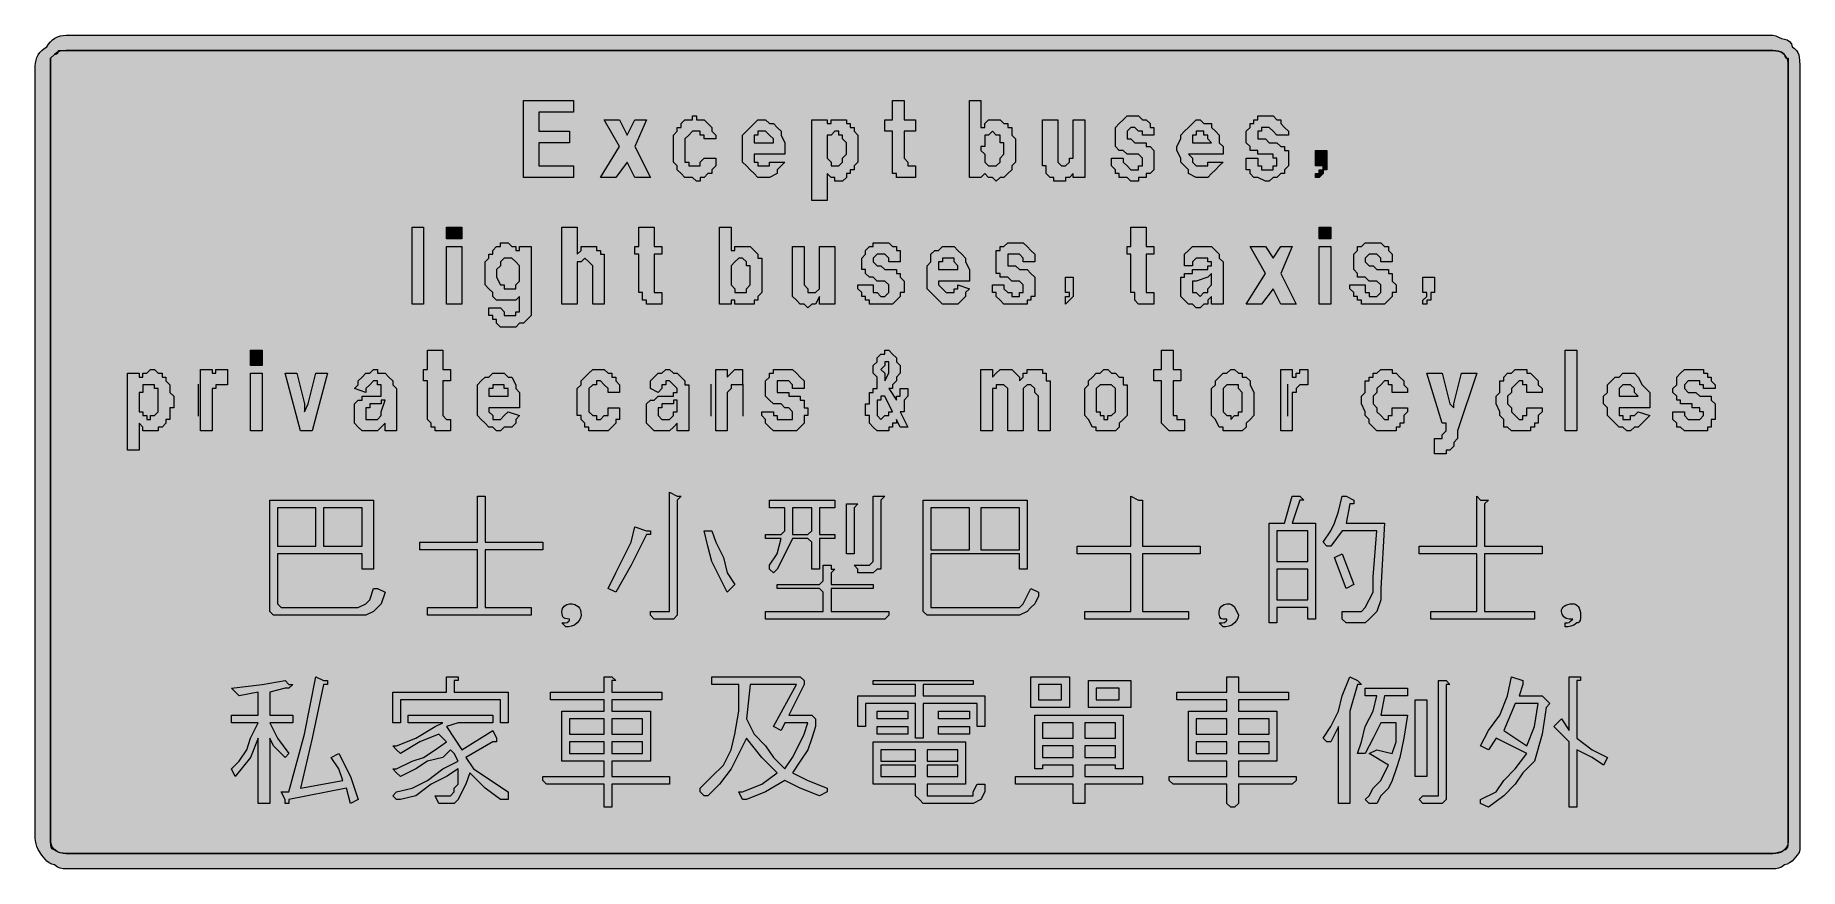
# Model space of a CAD drawing. Header units: metres. Extents: x 7 to 558, y 6 to 266.
import ezdxf

# ---------------------------------------------------------------- set-up
doc = ezdxf.new("R2010")
doc.units = ezdxf.units.M
for name, color, linetype, true_color in [('FILL_BLACK_000000', 7, 'Continuous', 0x000000), ('FILL_WHITE_FFFFFF', 7, 'Continuous', 0xffffff), ('STROKE_BLACK_000000', 7, 'Continuous', 0x000000)]:
    doc.layers.add(name, color=color, linetype=linetype, true_color=true_color)

msp = doc.modelspace()

# ---------------------------------------------------------------- hatches: boundary and pattern name
at = {"layer": 'FILL_BLACK_000000', "true_color": 0x000000}
h = msp.add_hatch(color=7, dxfattribs=at)
h.dxf.hatch_style = 1
h.paths.add_polyline_path([(14.73, 5.91), (13.83, 6.27), (12.93, 6.96), (12.05, 7.15), (11.28, 7.56), (10.53, 8.16), (8.96, 9.96), (7.83, 11.76), (7.44, 12.66), (7.16, 13.56), (6.99, 14.46), (6.93, 15.36), (6.93, 256.56), (6.99, 257.46), (7.16, 258.34), (7.44, 259.2), (7.83, 260.01), (8.34, 260.77), (8.96, 261.45), (9.69, 262.06), (10.53, 262.56), (11.03, 263.4), (11.64, 264.14), (12.32, 264.75), (13.08, 265.26), (13.89, 265.65), (14.75, 265.93), (15.63, 266.1), (16.53, 266.16), (549.33, 266.16), (550.23, 265.97), (551.13, 265.56), (552.03, 265.15), (552.93, 264.96), (553.81, 264.75), (554.58, 264.21), (555.12, 263.44), (555.33, 262.56), (556.12, 262.06), (556.72, 261.45), (557.14, 260.77), (557.43, 260.01), (557.69, 258.34), (557.73, 256.56), (557.73, 15.36), (557.73, 11.76), (557.52, 10.86), (556.98, 9.96), (555.33, 8.16), (554.58, 7.56), (553.81, 7.15), (552.93, 6.96), (552.03, 6.27), (551.13, 5.91), (550.23, 5.78), (549.33, 5.76), (16.53, 5.76), (15.63, 5.78), (14.73, 5.91)])
h.paths.add_polyline_path([(550.23, 10.58), (551.13, 10.71), (552.03, 11.07), (552.93, 11.76), (553.33, 11.81), (553.62, 11.97), (553.98, 12.51), (554.11, 13.28), (554.13, 14.16), (554.13, 256.56), (554.11, 257.46), (553.98, 258.36), (553.62, 259.26), (552.93, 260.16), (552.03, 260.85), (551.13, 261.21), (550.23, 261.34), (549.33, 261.36), (16.53, 261.36), (15.63, 261.34), (14.73, 261.21), (13.83, 260.85), (12.93, 260.16), (11.73, 258.96), (11.73, 256.56), (11.73, 14.16), (11.84, 13.32), (12.14, 12.59), (12.62, 11.97), (13.23, 11.46), (13.96, 11.07), (14.77, 10.79), (15.63, 10.62), (16.53, 10.56), (549.33, 10.56), (550.23, 10.58)], flags=16)
h = msp.add_hatch(color=7, dxfattribs=at)
h.dxf.hatch_style = 1
h.paths.add_polyline_path([(159.33, 245.76), (174.93, 245.76), (174.93, 242.16), (164.13, 242.16), (164.13, 236.16), (173.73, 236.16), (173.73, 232.56), (164.13, 232.56), (164.13, 225.36), (174.93, 225.36), (174.93, 221.76), (159.33, 221.76), (159.33, 245.76)])
h = msp.add_hatch(color=7, dxfattribs=at)
h.dxf.hatch_style = 1
h.paths.add_polyline_path([(278.13, 245.76), (278.13, 239.76), (281.73, 239.76), (281.73, 236.16), (278.13, 236.16), (278.13, 227.76), (279.33, 226.56), (279.33, 225.36), (280.53, 225.36), (281.73, 225.36), (281.73, 221.76), (279.33, 221.76), (278.13, 221.76), (276.93, 221.76), (275.73, 221.76), (275.73, 222.96), (274.53, 222.96), (274.53, 224.16), (274.53, 225.36), (274.53, 236.16), (272.13, 236.16), (272.13, 239.76), (274.53, 239.76), (274.53, 245.76), (278.13, 245.76)])
h = msp.add_hatch(color=7, dxfattribs=at)
h.dxf.hatch_style = 1
h.paths.add_polyline_path([(302.13, 237.36), (303.33, 237.36), (303.33, 238.56), (304.53, 239.76), (305.73, 239.76), (306.93, 239.76), (308.13, 239.76), (309.33, 238.56), (310.53, 238.56), (310.53, 237.36), (311.73, 237.36), (311.73, 236.16), (311.73, 234.96), (312.93, 233.76), (312.93, 232.56), (312.93, 231.36), (312.93, 230.16), (312.93, 228.96), (312.93, 227.76), (312.93, 226.56), (311.73, 225.36), (311.73, 224.16), (310.53, 222.96), (309.33, 221.76), (308.13, 221.76), (306.93, 220.56), (305.73, 221.76), (304.53, 221.76), (303.33, 222.96), (302.13, 221.76), (298.53, 221.76), (298.53, 245.76), (302.13, 245.76), (302.13, 237.36)])
h.paths.add_polyline_path([(303.33, 234.96), (303.33, 233.76), (303.33, 232.56), (303.33, 231.36), (302.13, 231.36), (302.13, 230.16), (303.33, 228.96), (303.33, 227.76), (303.33, 226.56), (304.53, 225.36), (305.73, 225.36), (306.93, 225.36), (308.13, 226.56), (308.13, 227.76), (309.33, 228.96), (309.33, 230.16), (309.33, 232.56), (308.13, 232.56), (308.13, 233.76), (308.13, 234.96), (306.93, 234.96), (305.73, 236.16), (304.53, 234.96), (303.33, 234.96)], flags=16)
h = msp.add_hatch(color=7, dxfattribs=at)
h.dxf.hatch_style = 1
h.paths.add_polyline_path([(197.73, 239.76), (194.13, 231.36), (198.93, 221.76), (194.13, 221.76), (191.73, 226.56), (188.13, 221.76), (183.33, 221.76), (189.33, 231.36), (184.53, 239.76), (189.33, 239.76), (191.73, 234.96), (194.13, 239.76), (197.73, 239.76)])
h = msp.add_hatch(color=7, dxfattribs=at)
h.dxf.hatch_style = 1
h.paths.add_polyline_path([(219.33, 226.56), (219.33, 225.36), (218.13, 224.16), (218.13, 222.96), (216.93, 222.96), (215.73, 221.76), (214.53, 221.76), (214.53, 220.56), (213.33, 220.56), (212.13, 221.76), (210.93, 221.76), (209.73, 221.76), (208.53, 222.96), (207.33, 224.16), (207.33, 225.36), (206.13, 226.56), (206.13, 227.76), (206.13, 228.96), (206.13, 231.36), (206.13, 232.56), (206.13, 233.76), (206.13, 234.96), (207.33, 236.16), (207.33, 237.36), (208.53, 237.36), (208.53, 238.56), (209.73, 239.76), (210.93, 239.76), (212.13, 239.76), (212.13, 240.96), (213.33, 240.96), (213.33, 239.76), (214.53, 239.76), (215.73, 239.76), (216.93, 238.56), (218.13, 237.36), (218.13, 236.16), (219.33, 234.96), (219.33, 233.76), (215.73, 233.76), (215.73, 234.96), (214.53, 234.96), (214.53, 236.16), (213.33, 236.16), (212.13, 236.16), (210.93, 234.96), (209.73, 233.76), (209.73, 232.56), (209.73, 231.36), (209.73, 230.16), (209.73, 228.96), (209.73, 227.76), (209.73, 226.56), (210.93, 226.56), (210.93, 225.36), (212.13, 225.36), (213.33, 225.36), (214.53, 225.36), (214.53, 226.56), (215.73, 227.76), (219.33, 227.76), (219.33, 226.56)])
h = msp.add_hatch(color=7, dxfattribs=at)
h.dxf.hatch_style = 1
h.paths.add_polyline_path([(238.53, 224.16), (238.53, 222.96), (236.13, 221.76), (234.93, 221.76), (233.73, 221.76), (232.53, 221.76), (231.33, 222.96), (230.13, 224.16), (228.93, 225.36), (227.73, 226.56), (227.73, 227.76), (227.73, 230.16), (227.73, 231.36), (227.73, 233.76), (227.73, 234.96), (228.93, 236.16), (230.13, 237.36), (231.33, 238.56), (232.53, 239.76), (234.93, 239.76), (236.13, 238.56), (237.33, 238.56), (238.53, 237.36), (239.73, 236.16), (239.73, 234.96), (240.93, 232.56), (240.93, 231.36), (240.93, 228.96), (231.33, 228.96), (231.33, 227.76), (231.33, 226.56), (232.53, 226.56), (232.53, 225.36), (233.73, 225.36), (234.93, 225.36), (236.13, 225.36), (236.13, 226.56), (237.33, 226.56), (240.93, 226.56), (239.73, 225.36), (238.53, 224.16)])
h.paths.add_polyline_path([(237.33, 233.76), (236.13, 234.96), (234.93, 236.16), (233.73, 236.16), (232.53, 236.16), (232.53, 234.96), (231.33, 234.96), (231.33, 233.76), (231.33, 232.56), (237.33, 232.56), (237.33, 233.76)], flags=16)
h = msp.add_hatch(color=7, dxfattribs=at)
h.dxf.hatch_style = 1
h.paths.add_polyline_path([(249.33, 239.76), (254.13, 239.76), (254.13, 238.56), (255.33, 238.56), (255.33, 239.76), (256.53, 239.76), (257.73, 239.76), (258.93, 239.76), (260.13, 239.76), (260.13, 238.56), (261.33, 238.56), (261.33, 237.36), (262.53, 237.36), (262.53, 236.16), (263.73, 234.96), (263.73, 233.76), (263.73, 232.56), (263.73, 231.36), (263.73, 230.16), (263.73, 228.96), (263.73, 227.76), (263.73, 226.56), (262.53, 225.36), (262.53, 224.16), (261.33, 224.16), (261.33, 222.96), (260.13, 222.96), (260.13, 221.76), (258.93, 220.56), (257.73, 220.56), (256.53, 220.56), (256.53, 221.76), (255.33, 221.76), (254.13, 222.96), (254.13, 214.56), (249.33, 214.56), (249.33, 239.76)])
h.paths.add_polyline_path([(258.93, 226.56), (258.93, 227.76), (260.13, 228.96), (260.13, 230.16), (260.13, 231.36), (260.13, 232.56), (258.93, 233.76), (258.93, 234.96), (257.73, 234.96), (257.73, 236.16), (256.53, 236.16), (255.33, 234.96), (254.13, 234.96), (254.13, 233.76), (254.13, 232.56), (254.13, 231.36), (254.13, 230.16), (254.13, 228.96), (254.13, 227.76), (255.33, 226.56), (255.33, 225.36), (256.53, 225.36), (257.73, 225.36), (258.93, 226.56)], flags=16)
h = msp.add_hatch(color=7, dxfattribs=at)
h.dxf.hatch_style = 1
h.paths.add_polyline_path([(326.13, 227.76), (326.13, 226.56), (327.33, 225.36), (328.53, 225.36), (329.73, 226.56), (329.73, 227.76), (330.93, 227.76), (330.93, 228.96), (330.93, 239.76), (334.53, 239.76), (334.53, 221.76), (330.93, 221.76), (330.93, 222.96), (329.73, 221.76), (328.53, 221.76), (328.53, 220.56), (327.33, 220.56), (326.13, 220.56), (324.93, 220.56), (324.93, 221.76), (323.73, 221.76), (322.53, 222.96), (322.53, 224.16), (322.53, 225.36), (321.33, 225.36), (321.33, 226.56), (321.33, 227.76), (321.33, 228.96), (321.33, 239.76), (326.13, 239.76), (326.13, 228.96), (326.13, 227.76)])
h = msp.add_hatch(color=7, dxfattribs=at)
h.dxf.hatch_style = 1
h.paths.add_polyline_path([(346.53, 226.56), (347.73, 225.36), (348.93, 224.16), (350.13, 224.16), (351.33, 224.16), (351.33, 225.36), (352.53, 225.36), (352.53, 226.56), (352.53, 227.76), (351.33, 228.96), (350.13, 228.96), (348.93, 228.96), (347.73, 228.96), (346.53, 230.16), (345.33, 230.16), (344.13, 231.36), (344.13, 232.56), (344.13, 233.76), (344.13, 234.96), (344.13, 236.16), (344.13, 237.36), (345.33, 238.56), (346.53, 239.76), (347.73, 240.96), (348.93, 240.96), (350.13, 240.96), (351.33, 240.96), (352.53, 239.76), (353.73, 239.76), (354.93, 238.56), (354.93, 237.36), (356.13, 237.36), (356.13, 236.16), (356.13, 234.96), (352.53, 234.96), (352.53, 236.16), (351.33, 236.16), (350.13, 237.36), (348.93, 237.36), (347.73, 236.16), (347.73, 234.96), (347.73, 233.76), (348.93, 233.76), (350.13, 232.56), (351.33, 232.56), (352.53, 232.56), (353.73, 232.56), (353.73, 231.36), (354.93, 231.36), (356.13, 230.16), (356.13, 228.96), (356.13, 227.76), (356.13, 226.56), (356.13, 225.36), (356.13, 224.16), (354.93, 222.96), (353.73, 222.96), (353.73, 221.76), (352.53, 221.76), (351.33, 221.76), (351.33, 220.56), (350.13, 220.56), (348.93, 220.56), (347.73, 221.76), (346.53, 221.76), (345.33, 221.76), (345.33, 222.96), (344.13, 222.96), (344.13, 224.16), (342.93, 225.36), (342.93, 226.56), (342.93, 227.76), (346.53, 227.76), (346.53, 226.56)])
h = msp.add_hatch(color=7, dxfattribs=at)
h.dxf.hatch_style = 1
h.paths.add_polyline_path([(375.33, 224.16), (374.13, 222.96), (372.93, 221.76), (371.73, 221.76), (370.53, 221.76), (369.33, 221.76), (366.93, 222.96), (366.93, 224.16), (365.73, 225.36), (364.53, 226.56), (364.53, 227.76), (363.33, 230.16), (363.33, 231.36), (364.53, 233.76), (364.53, 234.96), (365.73, 236.16), (366.93, 237.36), (368.13, 238.56), (369.33, 239.76), (370.53, 239.76), (371.73, 238.56), (374.13, 238.56), (374.13, 237.36), (375.33, 236.16), (376.53, 234.96), (376.53, 232.56), (377.73, 231.36), (377.73, 228.96), (366.93, 228.96), (368.13, 227.76), (368.13, 226.56), (369.33, 225.36), (370.53, 225.36), (371.73, 225.36), (372.93, 225.36), (372.93, 226.56), (374.13, 226.56), (377.73, 226.56), (376.53, 225.36), (375.33, 224.16)])
h.paths.add_polyline_path([(372.93, 233.76), (372.93, 234.96), (371.73, 234.96), (371.73, 236.16), (370.53, 236.16), (369.33, 236.16), (369.33, 234.96), (368.13, 234.96), (368.13, 233.76), (368.13, 232.56), (374.13, 232.56), (372.93, 233.76)], flags=16)
h = msp.add_hatch(color=7, dxfattribs=at)
h.dxf.hatch_style = 1
h.paths.add_polyline_path([(388.53, 226.56), (388.53, 225.36), (389.73, 225.36), (389.73, 224.16), (390.93, 224.16), (392.13, 224.16), (393.33, 224.16), (393.33, 225.36), (394.53, 225.36), (394.53, 226.56), (394.53, 227.76), (393.33, 227.76), (393.33, 228.96), (392.13, 228.96), (390.93, 228.96), (389.73, 228.96), (388.53, 228.96), (388.53, 230.16), (387.33, 230.16), (386.13, 230.16), (386.13, 231.36), (384.93, 232.56), (384.93, 233.76), (384.93, 234.96), (384.93, 236.16), (386.13, 237.36), (386.13, 238.56), (387.33, 238.56), (387.33, 239.76), (388.53, 239.76), (388.53, 240.96), (389.73, 240.96), (390.93, 240.96), (392.13, 240.96), (393.33, 240.96), (394.53, 239.76), (395.73, 239.76), (395.73, 238.56), (396.93, 237.36), (398.13, 236.16), (398.13, 234.96), (394.53, 234.96), (393.33, 236.16), (392.13, 237.36), (390.93, 237.36), (389.73, 237.36), (389.73, 236.16), (388.53, 236.16), (388.53, 234.96), (388.53, 233.76), (389.73, 233.76), (390.93, 233.76), (392.13, 232.56), (393.33, 232.56), (394.53, 232.56), (395.73, 231.36), (396.93, 231.36), (396.93, 230.16), (398.13, 230.16), (398.13, 228.96), (398.13, 227.76), (398.13, 226.56), (398.13, 225.36), (396.93, 224.16), (396.93, 222.96), (395.73, 222.96), (394.53, 221.76), (393.33, 221.76), (392.13, 220.56), (390.93, 220.56), (388.53, 221.76), (387.33, 221.76), (386.13, 222.96), (386.13, 224.16), (384.93, 224.16), (384.93, 225.36), (384.93, 226.56), (384.93, 227.76), (388.53, 227.76), (388.53, 226.56)])
h = msp.add_hatch(color=7, dxfattribs=at)
h.dxf.hatch_style = 1
h.paths.add_polyline_path([(406.53, 230.16), (410.13, 230.16), (410.13, 225.36), (410.13, 224.16), (408.93, 224.16), (408.93, 225.36), (406.53, 225.36), (406.53, 230.16)])
h = msp.add_hatch(color=7, dxfattribs=at)
h.dxf.hatch_style = 1
h.paths.add_polyline_path([(406.53, 221.76), (406.53, 222.96), (407.73, 222.96), (407.73, 224.16), (408.93, 224.16), (408.93, 222.96), (407.73, 221.76), (406.53, 221.76)])
h = msp.add_hatch(color=7, dxfattribs=at)
h.dxf.hatch_style = 1
h.paths.add_polyline_path([(124.53, 206.16), (128.13, 206.16), (128.13, 182.16), (124.53, 182.16), (124.53, 206.16)])
h = msp.add_hatch(color=7, dxfattribs=at)
h.dxf.hatch_style = 1
h.paths.add_polyline_path([(135.33, 206.16), (140.13, 206.16), (140.13, 202.56), (135.33, 202.56), (135.33, 206.16)])
h = msp.add_hatch(color=7, dxfattribs=at)
h.dxf.hatch_style = 1
h.paths.add_polyline_path([(177.33, 198.96), (177.33, 200.16), (178.53, 200.16), (179.73, 200.16), (180.93, 200.16), (182.13, 200.16), (182.13, 198.96), (183.33, 198.96), (183.33, 197.76), (184.53, 197.76), (184.53, 196.56), (184.53, 195.36), (184.53, 182.16), (180.93, 182.16), (180.93, 192.96), (180.93, 194.16), (179.73, 195.36), (178.53, 196.56), (177.33, 195.36), (176.13, 195.36), (176.13, 194.16), (176.13, 192.96), (176.13, 182.16), (171.33, 182.16), (171.33, 206.16), (176.13, 206.16), (176.13, 197.76), (177.33, 198.96)])
h = msp.add_hatch(color=7, dxfattribs=at)
h.dxf.hatch_style = 1
h.paths.add_polyline_path([(196.53, 206.16), (200.13, 206.16), (200.13, 200.16), (202.53, 200.16), (202.53, 197.76), (200.13, 197.76), (200.13, 188.16), (200.13, 186.96), (200.13, 185.76), (201.33, 185.76), (202.53, 185.76), (202.53, 182.16), (201.33, 182.16), (198.93, 182.16), (197.73, 182.16), (197.73, 183.36), (196.53, 183.36), (196.53, 184.56), (196.53, 185.76), (195.33, 185.76), (195.33, 197.76), (194.13, 197.76), (194.13, 200.16), (195.33, 200.16), (195.33, 206.16), (196.53, 206.16)])
h = msp.add_hatch(color=7, dxfattribs=at)
h.dxf.hatch_style = 1
h.paths.add_polyline_path([(226.53, 200.16), (227.73, 200.16), (228.93, 200.16), (230.13, 200.16), (231.33, 198.96), (232.53, 197.76), (232.53, 196.56), (233.73, 196.56), (233.73, 195.36), (233.73, 194.16), (233.73, 192.96), (233.73, 191.76), (233.73, 190.56), (233.73, 189.36), (233.73, 188.16), (233.73, 186.96), (233.73, 185.76), (232.53, 184.56), (232.53, 183.36), (231.33, 183.36), (231.33, 182.16), (230.13, 182.16), (228.93, 182.16), (227.73, 182.16), (226.53, 182.16), (225.33, 182.16), (225.33, 183.36), (224.13, 183.36), (224.13, 182.16), (220.53, 182.16), (220.53, 206.16), (224.13, 206.16), (224.13, 198.96), (225.33, 198.96), (225.33, 200.16), (226.53, 200.16)])
h.paths.add_polyline_path([(224.13, 194.16), (224.13, 192.96), (224.13, 191.76), (224.13, 190.56), (224.13, 189.36), (224.13, 188.16), (225.33, 186.96), (225.33, 185.76), (226.53, 185.76), (227.73, 185.76), (228.93, 185.76), (228.93, 186.96), (230.13, 188.16), (230.13, 189.36), (230.13, 190.56), (230.13, 191.76), (230.13, 192.96), (230.13, 194.16), (228.93, 194.16), (228.93, 195.36), (227.73, 196.56), (226.53, 196.56), (225.33, 195.36), (224.13, 194.16)], flags=16)
h = msp.add_hatch(color=7, dxfattribs=at)
h.dxf.hatch_style = 1
h.paths.add_polyline_path([(350.13, 206.16), (353.73, 206.16), (353.73, 200.16), (356.13, 200.16), (356.13, 197.76), (353.73, 197.76), (353.73, 188.16), (353.73, 186.96), (353.73, 185.76), (354.93, 185.76), (356.13, 185.76), (356.13, 182.16), (354.93, 182.16), (352.53, 182.16), (351.33, 182.16), (350.13, 183.36), (350.13, 184.56), (350.13, 185.76), (348.93, 185.76), (348.93, 197.76), (347.73, 197.76), (347.73, 200.16), (348.93, 200.16), (348.93, 206.16), (350.13, 206.16)])
h = msp.add_hatch(color=7, dxfattribs=at)
h.dxf.hatch_style = 1
h.paths.add_polyline_path([(407.73, 206.16), (411.33, 206.16), (411.33, 202.56), (407.73, 202.56), (407.73, 206.16)])
h = msp.add_hatch(color=7, dxfattribs=at)
h.dxf.hatch_style = 1
h.paths.add_polyline_path([(135.33, 200.16), (140.13, 200.16), (140.13, 182.16), (135.33, 182.16), (135.33, 200.16)])
h = msp.add_hatch(color=7, dxfattribs=at)
h.dxf.hatch_style = 1
h.paths.add_polyline_path([(156.93, 183.36), (154.53, 183.36), (153.33, 183.36), (152.13, 183.36), (150.93, 183.36), (149.73, 184.56), (149.73, 185.76), (148.53, 186.96), (147.33, 188.16), (147.33, 189.36), (147.33, 190.56), (147.33, 192.96), (147.33, 194.16), (147.33, 195.36), (148.53, 196.56), (148.53, 197.76), (149.73, 197.76), (149.73, 198.96), (150.93, 200.16), (152.13, 200.16), (152.13, 201.36), (154.53, 201.36), (155.73, 200.16), (156.93, 200.16), (156.93, 198.96), (158.13, 198.96), (158.13, 200.16), (161.73, 200.16), (161.73, 180.96), (161.73, 179.76), (161.73, 178.56), (160.53, 177.36), (159.33, 176.16), (158.13, 176.16), (156.93, 174.96), (154.53, 174.96), (153.33, 174.96), (152.13, 174.96), (150.93, 176.16), (150.93, 177.36), (149.73, 177.36), (149.73, 178.56), (148.53, 178.56), (148.53, 180.96), (152.13, 180.96), (153.33, 179.76), (153.33, 178.56), (154.53, 178.56), (155.73, 178.56), (156.93, 178.56), (156.93, 179.76), (158.13, 179.76), (158.13, 180.96), (158.13, 182.16), (158.13, 184.56), (156.93, 183.36)])
h.paths.add_polyline_path([(158.13, 194.16), (156.93, 195.36), (155.73, 196.56), (154.53, 196.56), (153.33, 196.56), (152.13, 195.36), (152.13, 194.16), (150.93, 192.96), (150.93, 191.76), (150.93, 190.56), (152.13, 188.16), (153.33, 188.16), (153.33, 186.96), (154.53, 186.96), (155.73, 186.96), (156.93, 186.96), (156.93, 188.16), (158.13, 189.36), (158.13, 190.56), (158.13, 191.76), (158.13, 192.96), (158.13, 194.16)], flags=16)
h = msp.add_hatch(color=7, dxfattribs=at)
h.dxf.hatch_style = 1
h.paths.add_polyline_path([(246.93, 189.36), (246.93, 188.16), (248.13, 186.96), (248.13, 185.76), (249.33, 185.76), (250.53, 185.76), (251.73, 186.96), (251.73, 188.16), (251.73, 189.36), (251.73, 190.56), (251.73, 200.16), (256.53, 200.16), (256.53, 182.16), (251.73, 182.16), (251.73, 184.56), (250.53, 182.16), (249.33, 182.16), (248.13, 180.96), (246.93, 182.16), (245.73, 182.16), (244.53, 183.36), (243.33, 184.56), (243.33, 185.76), (243.33, 186.96), (243.33, 188.16), (243.33, 189.36), (243.33, 200.16), (246.93, 200.16), (246.93, 190.56), (246.93, 189.36)])
h = msp.add_hatch(color=7, dxfattribs=at)
h.dxf.hatch_style = 1
h.paths.add_polyline_path([(268.53, 186.96), (268.53, 185.76), (269.73, 185.76), (270.93, 184.56), (272.13, 184.56), (273.33, 185.76), (273.33, 186.96), (273.33, 188.16), (272.13, 189.36), (270.93, 189.36), (269.73, 189.36), (268.53, 190.56), (267.33, 190.56), (266.13, 191.76), (266.13, 192.96), (264.93, 192.96), (264.93, 194.16), (264.93, 195.36), (264.93, 196.56), (266.13, 197.76), (266.13, 198.96), (267.33, 200.16), (268.53, 200.16), (268.53, 201.36), (269.73, 201.36), (270.93, 201.36), (272.13, 201.36), (273.33, 201.36), (274.53, 200.16), (275.73, 200.16), (275.73, 198.96), (276.93, 198.96), (276.93, 197.76), (276.93, 196.56), (276.93, 195.36), (273.33, 195.36), (273.33, 196.56), (272.13, 197.76), (270.93, 197.76), (269.73, 197.76), (268.53, 196.56), (268.53, 195.36), (269.73, 194.16), (270.93, 194.16), (272.13, 192.96), (273.33, 192.96), (274.53, 192.96), (275.73, 192.96), (275.73, 191.76), (276.93, 191.76), (276.93, 190.56), (278.13, 189.36), (278.13, 188.16), (278.13, 186.96), (278.13, 185.76), (276.93, 185.76), (276.93, 184.56), (275.73, 183.36), (274.53, 182.16), (273.33, 182.16), (272.13, 182.16), (270.93, 182.16), (269.73, 182.16), (268.53, 182.16), (267.33, 182.16), (267.33, 183.36), (266.13, 183.36), (266.13, 184.56), (264.93, 184.56), (264.93, 185.76), (263.73, 186.96), (263.73, 188.16), (268.53, 188.16), (268.53, 186.96)])
h = msp.add_hatch(color=7, dxfattribs=at)
h.dxf.hatch_style = 1
h.paths.add_polyline_path([(297.33, 184.56), (296.13, 183.36), (294.93, 182.16), (292.53, 182.16), (291.33, 182.16), (290.13, 182.16), (288.93, 183.36), (287.73, 184.56), (286.53, 185.76), (285.33, 186.96), (285.33, 189.36), (285.33, 190.56), (285.33, 191.76), (285.33, 194.16), (286.53, 195.36), (286.53, 197.76), (287.73, 198.96), (288.93, 198.96), (290.13, 200.16), (292.53, 200.16), (293.73, 200.16), (294.93, 198.96), (296.13, 197.76), (297.33, 196.56), (297.33, 195.36), (298.53, 192.96), (298.53, 191.76), (298.53, 189.36), (288.93, 189.36), (288.93, 188.16), (290.13, 186.96), (291.33, 185.76), (292.53, 185.76), (293.73, 185.76), (293.73, 186.96), (294.93, 186.96), (294.93, 188.16), (298.53, 186.96), (297.33, 185.76), (297.33, 184.56)])
h.paths.add_polyline_path([(294.93, 194.16), (293.73, 195.36), (293.73, 196.56), (292.53, 196.56), (291.33, 196.56), (290.13, 196.56), (290.13, 195.36), (288.93, 195.36), (288.93, 194.16), (288.93, 192.96), (294.93, 192.96), (294.93, 194.16)], flags=16)
h = msp.add_hatch(color=7, dxfattribs=at)
h.dxf.hatch_style = 1
h.paths.add_polyline_path([(309.33, 186.96), (310.53, 185.76), (311.73, 185.76), (311.73, 184.56), (312.93, 184.56), (314.13, 184.56), (314.13, 185.76), (315.33, 185.76), (315.33, 186.96), (315.33, 188.16), (314.13, 189.36), (312.93, 189.36), (311.73, 189.36), (310.53, 190.56), (309.33, 190.56), (308.13, 190.56), (308.13, 191.76), (306.93, 191.76), (306.93, 192.96), (306.93, 194.16), (306.93, 195.36), (306.93, 196.56), (306.93, 197.76), (306.93, 198.96), (308.13, 198.96), (308.13, 200.16), (309.33, 200.16), (310.53, 201.36), (311.73, 201.36), (312.93, 201.36), (314.13, 201.36), (315.33, 201.36), (316.53, 200.16), (317.73, 198.96), (318.93, 197.76), (318.93, 196.56), (318.93, 195.36), (315.33, 195.36), (315.33, 196.56), (314.13, 197.76), (312.93, 197.76), (311.73, 197.76), (310.53, 197.76), (310.53, 196.56), (310.53, 195.36), (310.53, 194.16), (311.73, 194.16), (312.93, 194.16), (314.13, 192.96), (315.33, 192.96), (316.53, 192.96), (317.73, 191.76), (318.93, 190.56), (318.93, 189.36), (318.93, 188.16), (318.93, 186.96), (318.93, 185.76), (318.93, 184.56), (317.73, 184.56), (317.73, 183.36), (316.53, 183.36), (316.53, 182.16), (315.33, 182.16), (314.13, 182.16), (312.93, 182.16), (311.73, 182.16), (310.53, 182.16), (309.33, 182.16), (308.13, 183.36), (306.93, 184.56), (306.93, 185.76), (305.73, 185.76), (305.73, 186.96), (305.73, 188.16), (309.33, 188.16), (309.33, 186.96)])
h = msp.add_hatch(color=7, dxfattribs=at)
h.dxf.hatch_style = 1
h.paths.add_polyline_path([(365.73, 196.56), (365.73, 197.76), (366.93, 198.96), (368.13, 200.16), (369.33, 200.16), (370.53, 200.16), (371.73, 200.16), (372.93, 200.16), (374.13, 200.16), (375.33, 198.96), (376.53, 197.76), (376.53, 196.56), (377.73, 195.36), (377.73, 194.16), (377.73, 183.36), (377.73, 182.16), (374.13, 182.16), (374.13, 184.56), (372.93, 183.36), (372.93, 182.16), (371.73, 182.16), (370.53, 180.96), (369.33, 180.96), (368.13, 182.16), (366.93, 182.16), (365.73, 183.36), (364.53, 184.56), (364.53, 185.76), (364.53, 186.96), (364.53, 188.16), (364.53, 189.36), (364.53, 190.56), (365.73, 190.56), (365.73, 191.76), (366.93, 191.76), (368.13, 191.76), (368.13, 192.96), (369.33, 192.96), (370.53, 192.96), (371.73, 192.96), (372.93, 192.96), (372.93, 194.16), (374.13, 194.16), (374.13, 195.36), (372.93, 195.36), (372.93, 196.56), (371.73, 196.56), (370.53, 196.56), (369.33, 196.56), (368.13, 195.36), (368.13, 194.16), (365.73, 194.16), (365.73, 195.36), (365.73, 196.56)])
h.paths.add_polyline_path([(368.13, 188.16), (368.13, 186.96), (368.13, 185.76), (369.33, 185.76), (370.53, 184.56), (371.73, 185.76), (372.93, 185.76), (372.93, 186.96), (374.13, 188.16), (374.13, 191.76), (372.93, 190.56), (369.33, 189.36), (368.13, 189.36), (368.13, 188.16)], flags=16)
h = msp.add_hatch(color=7, dxfattribs=at)
h.dxf.hatch_style = 1
h.paths.add_polyline_path([(399.33, 200.16), (395.73, 191.76), (400.53, 182.16), (395.73, 182.16), (393.33, 186.96), (389.73, 182.16), (384.93, 182.16), (390.93, 191.76), (386.13, 200.16), (390.93, 200.16), (393.33, 196.56), (395.73, 200.16), (399.33, 200.16)])
h = msp.add_hatch(color=7, dxfattribs=at)
h.dxf.hatch_style = 1
h.paths.add_polyline_path([(407.73, 200.16), (411.33, 200.16), (411.33, 182.16), (407.73, 182.16), (407.73, 200.16)])
h = msp.add_hatch(color=7, dxfattribs=at)
h.dxf.hatch_style = 1
h.paths.add_polyline_path([(422.13, 186.96), (422.13, 185.76), (423.33, 185.76), (423.33, 184.56), (424.53, 184.56), (425.73, 184.56), (426.93, 185.76), (426.93, 186.96), (426.93, 188.16), (425.73, 189.36), (424.53, 189.36), (423.33, 189.36), (422.13, 190.56), (420.93, 190.56), (419.73, 190.56), (419.73, 191.76), (418.53, 192.96), (418.53, 194.16), (418.53, 195.36), (418.53, 196.56), (418.53, 197.76), (419.73, 198.96), (419.73, 200.16), (420.93, 200.16), (422.13, 201.36), (423.33, 201.36), (424.53, 201.36), (425.73, 201.36), (426.93, 201.36), (428.13, 200.16), (429.33, 200.16), (429.33, 198.96), (430.53, 197.76), (430.53, 196.56), (430.53, 195.36), (426.93, 195.36), (426.93, 196.56), (425.73, 197.76), (424.53, 197.76), (423.33, 197.76), (422.13, 196.56), (422.13, 195.36), (423.33, 194.16), (424.53, 194.16), (425.73, 192.96), (426.93, 192.96), (428.13, 192.96), (429.33, 192.96), (429.33, 191.76), (430.53, 191.76), (430.53, 190.56), (430.53, 189.36), (431.73, 188.16), (431.73, 186.96), (431.73, 185.76), (430.53, 185.76), (430.53, 184.56), (429.33, 183.36), (428.13, 182.16), (426.93, 182.16), (425.73, 182.16), (424.53, 182.16), (423.33, 182.16), (422.13, 182.16), (420.93, 182.16), (420.93, 183.36), (419.73, 183.36), (419.73, 184.56), (418.53, 184.56), (418.53, 185.76), (417.33, 186.96), (417.33, 188.16), (422.13, 188.16), (422.13, 186.96)])
h = msp.add_hatch(color=7, dxfattribs=at)
h.dxf.hatch_style = 1
h.paths.add_polyline_path([(330.93, 185.76), (330.93, 184.56), (329.73, 183.36), (328.53, 182.16), (328.53, 183.36), (328.53, 184.56), (329.73, 184.56), (329.73, 185.76), (328.53, 185.76), (328.53, 190.56), (330.93, 190.56), (330.93, 185.76)])
h = msp.add_hatch(color=7, dxfattribs=at)
h.dxf.hatch_style = 1
h.paths.add_polyline_path([(443.73, 185.76), (442.53, 185.76), (442.53, 184.56), (442.53, 183.36), (441.33, 183.36), (441.33, 182.16), (440.13, 182.16), (440.13, 183.36), (441.33, 184.56), (441.33, 185.76), (440.13, 185.76), (440.13, 190.56), (443.73, 190.56), (443.73, 185.76)])
h = msp.add_hatch(color=7, dxfattribs=at)
h.dxf.hatch_style = 1
h.paths.add_polyline_path([(74.13, 167.76), (77.73, 167.76), (77.73, 162.96), (74.13, 162.96), (74.13, 167.76)])
h = msp.add_hatch(color=7, dxfattribs=at)
h.dxf.hatch_style = 1
h.paths.add_polyline_path([(134.13, 167.76), (134.13, 161.76), (136.53, 161.76), (136.53, 158.16), (134.13, 158.16), (134.13, 149.76), (134.13, 148.56), (134.13, 147.36), (135.33, 146.16), (136.53, 146.16), (136.53, 142.56), (135.33, 142.56), (132.93, 142.56), (131.73, 142.56), (131.73, 143.76), (130.53, 143.76), (130.53, 144.96), (129.33, 146.16), (129.33, 147.36), (129.33, 158.16), (128.13, 158.16), (128.13, 161.76), (129.33, 161.76), (129.33, 167.76), (134.13, 167.76)])
h = msp.add_hatch(color=7, dxfattribs=at)
h.dxf.hatch_style = 1
h.paths.add_polyline_path([(275.73, 146.16), (275.73, 144.96), (274.53, 144.96), (274.53, 143.76), (273.33, 143.76), (273.33, 142.56), (272.13, 142.56), (270.93, 142.56), (269.73, 142.56), (268.53, 143.76), (267.33, 144.96), (267.33, 146.16), (267.33, 147.36), (266.13, 147.36), (266.13, 148.56), (266.13, 149.76), (266.13, 150.96), (267.33, 150.96), (267.33, 152.16), (267.33, 153.36), (267.33, 154.56), (268.53, 154.56), (268.53, 155.76), (269.73, 155.76), (269.73, 156.96), (269.73, 158.16), (269.73, 159.36), (268.53, 160.56), (268.53, 161.76), (268.53, 162.96), (269.73, 164.16), (269.73, 165.36), (270.93, 166.56), (272.13, 166.56), (272.13, 167.76), (273.33, 167.76), (274.53, 166.56), (275.73, 165.36), (275.73, 164.16), (276.93, 162.96), (276.93, 161.76), (276.93, 160.56), (275.73, 159.36), (275.73, 158.16), (274.53, 156.96), (274.53, 155.76), (273.33, 155.76), (275.73, 152.16), (275.73, 153.36), (276.93, 153.36), (276.93, 154.56), (276.93, 155.76), (279.33, 155.76), (279.33, 154.56), (279.33, 153.36), (278.13, 152.16), (278.13, 150.96), (278.13, 149.76), (278.13, 148.56), (276.93, 148.56), (279.33, 143.76), (276.93, 143.76), (275.73, 146.16)])
h.paths.add_polyline_path([(270.93, 152.16), (269.73, 152.16), (269.73, 150.96), (269.73, 149.76), (269.73, 148.56), (269.73, 147.36), (270.93, 146.16), (272.13, 147.36), (273.33, 147.36), (273.33, 148.56), (274.53, 148.56), (272.13, 153.36), (270.93, 153.36), (270.93, 152.16)], flags=16)
h.paths.add_polyline_path([(273.33, 160.56), (273.33, 161.76), (273.33, 162.96), (273.33, 164.16), (272.13, 164.16), (272.13, 162.96), (270.93, 161.76), (272.13, 160.56), (272.13, 158.16), (273.33, 160.56)], flags=16)
h = msp.add_hatch(color=7, dxfattribs=at)
h.dxf.hatch_style = 1
h.paths.add_polyline_path([(362.13, 167.76), (362.13, 161.76), (364.53, 161.76), (364.53, 158.16), (362.13, 158.16), (362.13, 149.76), (362.13, 148.56), (362.13, 147.36), (363.33, 147.36), (363.33, 146.16), (364.53, 146.16), (365.73, 146.16), (365.73, 142.56), (363.33, 142.56), (362.13, 142.56), (360.93, 142.56), (359.73, 143.76), (358.53, 144.96), (358.53, 146.16), (358.53, 147.36), (358.53, 158.16), (356.13, 158.16), (356.13, 161.76), (358.53, 161.76), (358.53, 167.76), (362.13, 167.76)])
h = msp.add_hatch(color=7, dxfattribs=at)
h.dxf.hatch_style = 1
h.paths.add_polyline_path([(484.53, 167.76), (488.13, 167.76), (488.13, 142.56), (484.53, 142.56), (484.53, 167.76)])
h = msp.add_hatch(color=7, dxfattribs=at)
h.dxf.hatch_style = 1
h.paths.add_polyline_path([(35.73, 136.56), (35.73, 160.56), (39.33, 160.56), (39.33, 159.36), (40.53, 159.36), (40.53, 160.56), (41.73, 160.56), (42.93, 161.76), (44.13, 161.76), (45.33, 160.56), (46.53, 160.56), (46.53, 159.36), (47.73, 159.36), (47.73, 158.16), (48.93, 156.96), (48.93, 155.76), (48.93, 154.56), (50.13, 153.36), (50.13, 152.16), (50.13, 150.96), (50.13, 149.76), (48.93, 149.76), (48.93, 148.56), (48.93, 147.36), (48.93, 146.16), (47.73, 146.16), (47.73, 144.96), (46.53, 143.76), (45.33, 143.76), (45.33, 142.56), (44.13, 142.56), (42.93, 142.56), (41.73, 142.56), (40.53, 142.56), (40.53, 143.76), (39.33, 144.96), (39.33, 136.56), (35.73, 136.56)])
h.paths.add_polyline_path([(42.93, 147.36), (44.13, 147.36), (45.33, 148.56), (45.33, 149.76), (45.33, 152.16), (45.33, 153.36), (45.33, 154.56), (45.33, 155.76), (44.13, 155.76), (44.13, 156.96), (42.93, 156.96), (41.73, 156.96), (40.53, 156.96), (40.53, 155.76), (40.53, 154.56), (39.33, 154.56), (39.33, 153.36), (39.33, 152.16), (39.33, 150.96), (39.33, 149.76), (39.33, 148.56), (40.53, 148.56), (40.53, 147.36), (41.73, 147.36), (41.73, 146.16), (42.93, 146.16), (42.93, 147.36)], flags=16)
h = msp.add_hatch(color=7, dxfattribs=at)
h.dxf.hatch_style = 1
h.paths.add_polyline_path([(63.33, 161.76), (64.53, 161.76), (65.73, 161.76), (66.93, 161.76), (66.93, 156.96), (65.73, 156.96), (64.53, 156.96), (63.33, 156.96), (63.33, 155.76), (62.13, 155.76), (62.13, 154.56), (62.13, 153.36), (62.13, 152.16), (62.13, 142.56), (58.53, 142.56), (58.53, 161.76), (62.13, 161.76), (62.13, 160.56), (63.33, 160.56), (63.33, 161.76)])
h = msp.add_hatch(color=7, dxfattribs=at)
h.dxf.hatch_style = 1
h.paths.add_polyline_path([(74.13, 160.56), (77.73, 160.56), (77.73, 142.56), (74.13, 142.56), (74.13, 160.56)])
h = msp.add_hatch(color=7, dxfattribs=at)
h.dxf.hatch_style = 1
h.paths.add_polyline_path([(84.93, 160.56), (88.53, 160.56), (90.93, 150.96), (90.93, 148.56), (92.13, 150.96), (94.53, 160.56), (98.13, 160.56), (93.33, 142.56), (89.73, 142.56), (84.93, 160.56)])
h = msp.add_hatch(color=7, dxfattribs=at)
h.dxf.hatch_style = 1
h.paths.add_polyline_path([(107.73, 158.16), (108.93, 159.36), (110.13, 160.56), (111.33, 160.56), (112.53, 161.76), (113.73, 161.76), (113.73, 160.56), (114.93, 160.56), (116.13, 160.56), (117.33, 159.36), (118.53, 158.16), (118.53, 156.96), (119.73, 155.76), (119.73, 154.56), (119.73, 144.96), (119.73, 143.76), (119.73, 142.56), (116.13, 142.56), (116.13, 144.96), (114.93, 143.76), (113.73, 142.56), (112.53, 142.56), (111.33, 142.56), (110.13, 142.56), (108.93, 142.56), (107.73, 143.76), (106.53, 144.96), (106.53, 146.16), (106.53, 147.36), (106.53, 148.56), (106.53, 149.76), (106.53, 150.96), (107.73, 152.16), (108.93, 152.16), (108.93, 153.36), (110.13, 153.36), (111.33, 153.36), (112.53, 153.36), (113.73, 153.36), (114.93, 153.36), (114.93, 154.56), (114.93, 155.76), (114.93, 156.96), (113.73, 156.96), (113.73, 158.16), (112.53, 158.16), (111.33, 156.96), (110.13, 155.76), (110.13, 154.56), (106.53, 155.76), (107.73, 156.96), (107.73, 158.16)])
h.paths.add_polyline_path([(110.13, 149.76), (110.13, 148.56), (110.13, 147.36), (110.13, 146.16), (111.33, 146.16), (112.53, 146.16), (113.73, 146.16), (114.93, 147.36), (114.93, 148.56), (116.13, 152.16), (114.93, 152.16), (114.93, 150.96), (111.33, 150.96), (111.33, 149.76), (110.13, 149.76)], flags=16)
h = msp.add_hatch(color=7, dxfattribs=at)
h.dxf.hatch_style = 1
h.paths.add_polyline_path([(156.93, 144.96), (155.73, 143.76), (153.33, 143.76), (152.13, 142.56), (150.93, 142.56), (149.73, 143.76), (148.53, 143.76), (147.33, 144.96), (146.13, 146.16), (144.93, 147.36), (144.93, 149.76), (144.93, 150.96), (144.93, 153.36), (144.93, 154.56), (144.93, 156.96), (146.13, 158.16), (147.33, 159.36), (148.53, 159.36), (149.73, 160.56), (152.13, 160.56), (153.33, 160.56), (154.53, 159.36), (155.73, 159.36), (156.93, 156.96), (156.93, 155.76), (158.13, 154.56), (158.13, 152.16), (158.13, 149.76), (148.53, 149.76), (148.53, 148.56), (149.73, 147.36), (149.73, 146.16), (150.93, 146.16), (152.13, 146.16), (153.33, 147.36), (154.53, 148.56), (158.13, 147.36), (156.93, 146.16), (156.93, 144.96)])
h.paths.add_polyline_path([(154.53, 154.56), (154.53, 155.76), (153.33, 155.76), (153.33, 156.96), (152.13, 156.96), (150.93, 156.96), (149.73, 156.96), (149.73, 155.76), (148.53, 155.76), (148.53, 154.56), (148.53, 153.36), (154.53, 153.36), (154.53, 154.56)], flags=16)
h = msp.add_hatch(color=7, dxfattribs=at)
h.dxf.hatch_style = 1
h.paths.add_polyline_path([(189.33, 148.56), (189.33, 147.36), (189.33, 146.16), (188.13, 146.16), (188.13, 144.96), (186.93, 143.76), (185.73, 142.56), (184.53, 142.56), (183.33, 142.56), (182.13, 142.56), (180.93, 142.56), (179.73, 142.56), (179.73, 143.76), (178.53, 143.76), (178.53, 144.96), (177.33, 146.16), (177.33, 147.36), (176.13, 147.36), (176.13, 148.56), (176.13, 150.96), (176.13, 152.16), (176.13, 153.36), (176.13, 154.56), (176.13, 155.76), (177.33, 156.96), (177.33, 158.16), (178.53, 159.36), (179.73, 160.56), (180.93, 161.76), (182.13, 161.76), (183.33, 161.76), (184.53, 161.76), (185.73, 160.56), (186.93, 160.56), (186.93, 159.36), (188.13, 159.36), (188.13, 158.16), (189.33, 156.96), (189.33, 155.76), (189.33, 154.56), (185.73, 154.56), (185.73, 155.76), (184.53, 156.96), (183.33, 158.16), (182.13, 158.16), (182.13, 156.96), (180.93, 156.96), (179.73, 155.76), (179.73, 154.56), (179.73, 153.36), (179.73, 152.16), (179.73, 150.96), (179.73, 149.76), (179.73, 148.56), (180.93, 147.36), (182.13, 147.36), (182.13, 146.16), (183.33, 146.16), (184.53, 147.36), (185.73, 147.36), (185.73, 148.56), (185.73, 149.76), (189.33, 149.76), (189.33, 148.56)])
h = msp.add_hatch(color=7, dxfattribs=at)
h.dxf.hatch_style = 1
h.paths.add_polyline_path([(198.93, 158.16), (200.13, 159.36), (201.33, 160.56), (202.53, 160.56), (203.73, 161.76), (204.93, 161.76), (206.13, 160.56), (207.33, 160.56), (208.53, 159.36), (209.73, 158.16), (209.73, 156.96), (210.93, 156.96), (210.93, 155.76), (210.93, 154.56), (210.93, 144.96), (210.93, 143.76), (210.93, 142.56), (207.33, 142.56), (207.33, 144.96), (206.13, 143.76), (204.93, 142.56), (203.73, 142.56), (202.53, 142.56), (201.33, 142.56), (200.13, 142.56), (198.93, 143.76), (197.73, 144.96), (197.73, 146.16), (197.73, 147.36), (197.73, 148.56), (197.73, 149.76), (197.73, 150.96), (198.93, 152.16), (200.13, 152.16), (201.33, 153.36), (202.53, 153.36), (203.73, 153.36), (204.93, 153.36), (206.13, 153.36), (206.13, 154.56), (207.33, 154.56), (207.33, 155.76), (206.13, 156.96), (204.93, 158.16), (203.73, 158.16), (203.73, 156.96), (202.53, 156.96), (202.53, 155.76), (201.33, 154.56), (198.93, 155.76), (198.93, 156.96), (198.93, 158.16)])
h.paths.add_polyline_path([(201.33, 149.76), (201.33, 148.56), (201.33, 147.36), (202.53, 146.16), (203.73, 146.16), (204.93, 146.16), (206.13, 147.36), (206.13, 148.56), (207.33, 148.56), (207.33, 152.16), (206.13, 152.16), (206.13, 150.96), (202.53, 150.96), (202.53, 149.76), (201.33, 149.76)], flags=16)
h = msp.add_hatch(color=7, dxfattribs=at)
h.dxf.hatch_style = 1
h.paths.add_polyline_path([(222.93, 142.56), (219.33, 142.56), (219.33, 161.76), (222.93, 161.76), (222.93, 159.36), (224.13, 160.56), (225.33, 161.76), (226.53, 161.76), (227.73, 161.76), (227.73, 156.96), (226.53, 156.96), (225.33, 156.96), (224.13, 156.96), (224.13, 155.76), (222.93, 154.56), (222.93, 153.36), (222.93, 152.16), (222.93, 142.56)])
h = msp.add_hatch(color=7, dxfattribs=at)
h.dxf.hatch_style = 1
h.paths.add_polyline_path([(237.33, 147.36), (238.53, 147.36), (238.53, 146.16), (239.73, 146.16), (240.93, 146.16), (242.13, 146.16), (243.33, 146.16), (243.33, 147.36), (243.33, 148.56), (242.13, 149.76), (240.93, 149.76), (239.73, 150.96), (238.53, 150.96), (237.33, 150.96), (236.13, 152.16), (234.93, 153.36), (234.93, 154.56), (234.93, 155.76), (234.93, 156.96), (234.93, 158.16), (236.13, 159.36), (236.13, 160.56), (237.33, 160.56), (237.33, 161.76), (238.53, 161.76), (239.73, 161.76), (240.93, 161.76), (242.13, 161.76), (243.33, 161.76), (244.53, 160.56), (245.73, 159.36), (246.93, 158.16), (246.93, 156.96), (246.93, 155.76), (243.33, 155.76), (243.33, 156.96), (242.13, 158.16), (240.93, 158.16), (239.73, 158.16), (238.53, 158.16), (238.53, 156.96), (238.53, 155.76), (238.53, 154.56), (239.73, 154.56), (240.93, 154.56), (242.13, 154.56), (242.13, 153.36), (243.33, 153.36), (244.53, 153.36), (245.73, 153.36), (245.73, 152.16), (246.93, 152.16), (246.93, 150.96), (246.93, 149.76), (248.13, 149.76), (248.13, 147.36), (246.93, 147.36), (246.93, 146.16), (246.93, 144.96), (245.73, 143.76), (244.53, 142.56), (243.33, 142.56), (242.13, 142.56), (240.93, 142.56), (239.73, 142.56), (238.53, 142.56), (237.33, 142.56), (236.13, 143.76), (234.93, 144.96), (234.93, 146.16), (233.73, 147.36), (233.73, 148.56), (237.33, 148.56), (237.33, 147.36)])
h = msp.add_hatch(color=7, dxfattribs=at)
h.dxf.hatch_style = 1
h.paths.add_polyline_path([(315.33, 142.56), (310.53, 142.56), (310.53, 153.36), (310.53, 154.56), (310.53, 155.76), (309.33, 156.96), (308.13, 156.96), (306.93, 156.96), (306.93, 155.76), (305.73, 155.76), (305.73, 154.56), (305.73, 153.36), (305.73, 142.56), (302.13, 142.56), (302.13, 161.76), (305.73, 161.76), (305.73, 159.36), (306.93, 160.56), (308.13, 161.76), (309.33, 161.76), (310.53, 161.76), (311.73, 161.76), (312.93, 160.56), (314.13, 159.36), (314.13, 158.16), (315.33, 159.36), (315.33, 160.56), (316.53, 160.56), (316.53, 161.76), (317.73, 161.76), (318.93, 161.76), (320.13, 161.76), (321.33, 161.76), (321.33, 160.56), (322.53, 160.56), (322.53, 159.36), (322.53, 158.16), (323.73, 158.16), (323.73, 156.96), (323.73, 155.76), (323.73, 154.56), (323.73, 153.36), (323.73, 142.56), (320.13, 142.56), (320.13, 153.36), (318.93, 154.56), (318.93, 155.76), (317.73, 156.96), (316.53, 156.96), (315.33, 155.76), (315.33, 154.56), (315.33, 153.36), (315.33, 142.56)])
h = msp.add_hatch(color=7, dxfattribs=at)
h.dxf.hatch_style = 1
h.paths.add_polyline_path([(344.13, 160.56), (345.33, 159.36), (346.53, 159.36), (346.53, 158.16), (346.53, 156.96), (347.73, 156.96), (347.73, 154.56), (347.73, 153.36), (347.73, 152.16), (347.73, 150.96), (347.73, 148.56), (347.73, 147.36), (346.53, 146.16), (345.33, 144.96), (345.33, 143.76), (344.13, 142.56), (342.93, 142.56), (341.73, 142.56), (340.53, 142.56), (339.33, 142.56), (338.13, 142.56), (338.13, 143.76), (336.93, 143.76), (335.73, 146.16), (334.53, 147.36), (334.53, 148.56), (334.53, 149.76), (334.53, 150.96), (334.53, 152.16), (334.53, 153.36), (334.53, 155.76), (335.73, 156.96), (335.73, 158.16), (336.93, 159.36), (338.13, 160.56), (339.33, 160.56), (340.53, 161.76), (341.73, 161.76), (342.93, 160.56), (344.13, 160.56)])
h.paths.add_polyline_path([(339.33, 156.96), (338.13, 155.76), (338.13, 154.56), (338.13, 153.36), (338.13, 152.16), (338.13, 150.96), (338.13, 149.76), (338.13, 148.56), (339.33, 148.56), (339.33, 147.36), (340.53, 147.36), (340.53, 146.16), (341.73, 146.16), (341.73, 147.36), (342.93, 147.36), (344.13, 148.56), (344.13, 149.76), (344.13, 150.96), (344.13, 152.16), (344.13, 153.36), (344.13, 154.56), (344.13, 155.76), (342.93, 156.96), (341.73, 156.96), (340.53, 156.96), (339.33, 156.96)], flags=16)
h = msp.add_hatch(color=7, dxfattribs=at)
h.dxf.hatch_style = 1
h.paths.add_polyline_path([(382.53, 160.56), (383.73, 160.56), (383.73, 159.36), (384.93, 159.36), (386.13, 158.16), (386.13, 156.96), (387.33, 154.56), (387.33, 153.36), (387.33, 152.16), (387.33, 150.96), (387.33, 148.56), (387.33, 147.36), (386.13, 146.16), (384.93, 144.96), (384.93, 143.76), (383.73, 142.56), (382.53, 142.56), (380.13, 142.56), (378.93, 142.56), (377.73, 142.56), (377.73, 143.76), (376.53, 143.76), (375.33, 146.16), (374.13, 147.36), (374.13, 148.56), (374.13, 149.76), (374.13, 150.96), (374.13, 152.16), (374.13, 153.36), (374.13, 155.76), (375.33, 156.96), (375.33, 158.16), (376.53, 159.36), (377.73, 160.56), (378.93, 160.56), (380.13, 161.76), (381.33, 161.76), (382.53, 160.56)])
h.paths.add_polyline_path([(377.73, 155.76), (377.73, 154.56), (377.73, 153.36), (377.73, 152.16), (377.73, 150.96), (377.73, 149.76), (377.73, 148.56), (378.93, 147.36), (380.13, 147.36), (380.13, 146.16), (381.33, 147.36), (382.53, 147.36), (382.53, 148.56), (383.73, 148.56), (383.73, 149.76), (383.73, 150.96), (383.73, 152.16), (383.73, 153.36), (383.73, 154.56), (382.53, 155.76), (382.53, 156.96), (381.33, 156.96), (380.13, 156.96), (378.93, 156.96), (377.73, 155.76)], flags=16)
h = msp.add_hatch(color=7, dxfattribs=at)
h.dxf.hatch_style = 1
h.paths.add_polyline_path([(399.33, 142.56), (395.73, 142.56), (395.73, 161.76), (399.33, 161.76), (399.33, 159.36), (400.53, 159.36), (400.53, 160.56), (401.73, 160.56), (401.73, 161.76), (402.93, 161.76), (404.13, 161.76), (404.13, 156.96), (402.93, 156.96), (401.73, 156.96), (400.53, 155.76), (400.53, 154.56), (399.33, 154.56), (399.33, 153.36), (399.33, 152.16), (399.33, 142.56)])
h = msp.add_hatch(color=7, dxfattribs=at)
h.dxf.hatch_style = 1
h.paths.add_polyline_path([(435.33, 148.56), (434.13, 147.36), (434.13, 146.16), (434.13, 144.96), (432.93, 144.96), (432.93, 143.76), (431.73, 143.76), (431.73, 142.56), (430.53, 142.56), (429.33, 142.56), (428.13, 142.56), (426.93, 142.56), (425.73, 142.56), (424.53, 143.76), (423.33, 144.96), (423.33, 146.16), (422.13, 147.36), (422.13, 148.56), (420.93, 150.96), (420.93, 152.16), (420.93, 153.36), (422.13, 154.56), (422.13, 155.76), (422.13, 156.96), (422.13, 158.16), (423.33, 158.16), (423.33, 159.36), (424.53, 159.36), (424.53, 160.56), (425.73, 160.56), (426.93, 161.76), (428.13, 161.76), (429.33, 161.76), (430.53, 161.76), (430.53, 160.56), (431.73, 160.56), (432.93, 159.36), (434.13, 158.16), (434.13, 156.96), (435.33, 155.76), (435.33, 154.56), (430.53, 154.56), (430.53, 155.76), (430.53, 156.96), (429.33, 156.96), (429.33, 158.16), (428.13, 158.16), (426.93, 156.96), (425.73, 155.76), (425.73, 154.56), (424.53, 153.36), (424.53, 152.16), (424.53, 150.96), (425.73, 149.76), (425.73, 148.56), (426.93, 147.36), (428.13, 146.16), (429.33, 146.16), (429.33, 147.36), (430.53, 147.36), (430.53, 148.56), (430.53, 149.76), (435.33, 149.76), (435.33, 148.56)])
h = msp.add_hatch(color=7, dxfattribs=at)
h.dxf.hatch_style = 1
h.paths.add_polyline_path([(446.13, 160.56), (448.53, 150.96), (449.73, 149.76), (449.73, 150.96), (452.13, 160.56), (456.93, 160.56), (450.93, 142.56), (450.93, 140.16), (449.73, 138.96), (449.73, 137.76), (448.53, 136.56), (447.33, 136.56), (447.33, 135.36), (446.13, 135.36), (443.73, 135.36), (443.73, 140.16), (444.93, 140.16), (446.13, 140.16), (446.13, 141.36), (447.33, 142.56), (447.33, 143.76), (447.33, 144.96), (446.13, 144.96), (441.33, 160.56), (446.13, 160.56)])
h = msp.add_hatch(color=7, dxfattribs=at)
h.dxf.hatch_style = 1
h.paths.add_polyline_path([(477.33, 148.56), (476.13, 147.36), (476.13, 146.16), (476.13, 144.96), (474.93, 144.96), (474.93, 143.76), (473.73, 143.76), (473.73, 142.56), (472.53, 142.56), (471.33, 142.56), (470.13, 142.56), (468.93, 142.56), (467.73, 142.56), (466.53, 143.76), (465.33, 143.76), (465.33, 144.96), (465.33, 146.16), (464.13, 147.36), (464.13, 148.56), (462.93, 150.96), (462.93, 152.16), (462.93, 153.36), (464.13, 154.56), (464.13, 155.76), (464.13, 156.96), (464.13, 158.16), (465.33, 158.16), (465.33, 159.36), (466.53, 160.56), (467.73, 160.56), (468.93, 161.76), (470.13, 161.76), (471.33, 161.76), (472.53, 161.76), (472.53, 160.56), (473.73, 160.56), (474.93, 159.36), (476.13, 158.16), (476.13, 156.96), (477.33, 155.76), (477.33, 154.56), (472.53, 154.56), (472.53, 155.76), (472.53, 156.96), (471.33, 156.96), (471.33, 158.16), (470.13, 158.16), (468.93, 156.96), (467.73, 155.76), (467.73, 154.56), (466.53, 153.36), (466.53, 152.16), (466.53, 150.96), (467.73, 149.76), (467.73, 148.56), (468.93, 147.36), (470.13, 146.16), (471.33, 146.16), (471.33, 147.36), (472.53, 147.36), (472.53, 148.56), (472.53, 149.76), (477.33, 149.76), (477.33, 148.56)])
h = msp.add_hatch(color=7, dxfattribs=at)
h.dxf.hatch_style = 1
h.paths.add_polyline_path([(502.53, 147.36), (502.53, 146.16), (503.73, 146.16), (504.93, 146.16), (504.93, 147.36), (506.13, 147.36), (507.33, 148.56), (510.93, 147.36), (509.73, 146.16), (508.53, 144.96), (507.33, 143.76), (506.13, 143.76), (504.93, 142.56), (503.73, 142.56), (502.53, 143.76), (501.33, 143.76), (500.13, 144.96), (498.93, 146.16), (497.73, 147.36), (497.73, 149.76), (496.53, 150.96), (496.53, 153.36), (497.73, 154.56), (497.73, 156.96), (498.93, 158.16), (500.13, 159.36), (501.33, 159.36), (502.53, 160.56), (503.73, 160.56), (506.13, 160.56), (507.33, 159.36), (508.53, 156.96), (509.73, 155.76), (510.93, 154.56), (510.93, 152.16), (510.93, 149.76), (501.33, 149.76), (501.33, 148.56), (501.33, 147.36), (502.53, 147.36)])
h.paths.add_polyline_path([(506.13, 154.56), (506.13, 155.76), (504.93, 156.96), (503.73, 156.96), (502.53, 156.96), (501.33, 155.76), (501.33, 154.56), (501.33, 153.36), (507.33, 153.36), (506.13, 154.56)], flags=16)
h = msp.add_hatch(color=7, dxfattribs=at)
h.dxf.hatch_style = 1
h.paths.add_polyline_path([(521.73, 147.36), (522.93, 146.16), (524.13, 146.16), (525.33, 146.16), (526.53, 146.16), (527.73, 147.36), (527.73, 148.56), (526.53, 148.56), (526.53, 149.76), (525.33, 149.76), (524.13, 149.76), (524.13, 150.96), (522.93, 150.96), (521.73, 150.96), (520.53, 150.96), (520.53, 152.16), (519.33, 152.16), (519.33, 153.36), (518.13, 154.56), (518.13, 155.76), (519.33, 156.96), (519.33, 158.16), (519.33, 159.36), (520.53, 160.56), (521.73, 161.76), (522.93, 161.76), (524.13, 161.76), (525.33, 161.76), (526.53, 161.76), (527.73, 161.76), (527.73, 160.56), (528.93, 160.56), (528.93, 159.36), (530.13, 159.36), (530.13, 158.16), (531.33, 156.96), (531.33, 155.76), (527.73, 155.76), (527.73, 156.96), (526.53, 156.96), (526.53, 158.16), (525.33, 158.16), (524.13, 158.16), (522.93, 158.16), (521.73, 156.96), (521.73, 155.76), (522.93, 154.56), (524.13, 154.56), (525.33, 154.56), (526.53, 153.36), (527.73, 153.36), (528.93, 153.36), (530.13, 153.36), (530.13, 152.16), (531.33, 150.96), (531.33, 149.76), (531.33, 147.36), (531.33, 146.16), (530.13, 146.16), (530.13, 144.96), (530.13, 143.76), (528.93, 143.76), (528.93, 142.56), (527.73, 142.56), (526.53, 142.56), (525.33, 142.56), (524.13, 142.56), (521.73, 142.56), (520.53, 143.76), (519.33, 143.76), (519.33, 144.96), (518.13, 146.16), (518.13, 147.36), (518.13, 148.56), (521.73, 148.56), (521.73, 147.36)])
h = msp.add_hatch(color=7, dxfattribs=at)
h.dxf.hatch_style = 1
h.paths.add_polyline_path([(147.33, 105.36), (147.33, 87.36), (161.73, 87.36), (161.73, 84.96), (129.33, 84.96), (129.33, 87.36), (144.93, 87.36), (144.93, 105.36), (126.93, 105.36), (126.93, 107.76), (144.93, 107.76), (144.93, 122.16), (146.13, 122.16), (147.33, 122.16), (147.33, 120.96), (147.33, 107.76), (165.33, 107.76), (165.33, 105.36), (147.33, 105.36)])
h = msp.add_hatch(color=7, dxfattribs=at)
h.dxf.hatch_style = 1
h.paths.add_polyline_path([(198.93, 86.16), (203.73, 86.16), (204.93, 86.16), (204.93, 87.36), (204.93, 123.36), (207.33, 122.16), (208.53, 122.16), (207.33, 120.96), (207.33, 87.36), (207.33, 84.96), (206.13, 83.76), (204.93, 83.76), (201.33, 83.76), (200.13, 83.76), (198.93, 84.96), (198.93, 86.16)])
h = msp.add_hatch(color=7, dxfattribs=at)
h.dxf.hatch_style = 1
h.paths.add_polyline_path([(270.93, 122.16), (272.13, 122.16), (270.93, 120.96), (270.93, 102.96), (270.93, 100.56), (270.93, 99.36), (269.73, 99.36), (268.53, 98.16), (263.73, 98.16), (263.73, 99.36), (262.53, 100.56), (263.73, 100.56), (264.93, 100.56), (266.13, 100.56), (267.33, 100.56), (268.53, 101.76), (268.53, 102.96), (268.53, 122.16), (270.93, 122.16)])
h = msp.add_hatch(color=7, dxfattribs=at)
h.dxf.hatch_style = 1
h.paths.add_polyline_path([(352.53, 104.16), (352.53, 86.16), (366.93, 86.16), (366.93, 83.76), (334.53, 83.76), (334.53, 86.16), (348.93, 86.16), (348.93, 104.16), (332.13, 104.16), (332.13, 106.56), (348.93, 106.56), (348.93, 122.16), (351.33, 120.96), (352.53, 120.96), (352.53, 119.76), (352.53, 106.56), (370.53, 106.56), (370.53, 104.16), (352.53, 104.16)])
h = msp.add_hatch(color=7, dxfattribs=at)
h.dxf.hatch_style = 1
h.paths.add_polyline_path([(406.53, 83.76), (404.13, 83.76), (404.13, 84.96), (404.13, 86.16), (404.13, 87.36), (394.53, 87.36), (394.53, 86.16), (394.53, 83.76), (394.53, 82.56), (392.13, 82.56), (392.13, 83.76), (392.13, 113.76), (395.73, 113.76), (396.93, 113.76), (399.33, 122.16), (401.73, 122.16), (402.93, 120.96), (401.73, 120.96), (399.33, 113.76), (406.53, 113.76), (406.53, 84.96), (406.53, 83.76)])
h.paths.add_polyline_path([(404.13, 99.36), (394.53, 99.36), (394.53, 89.76), (404.13, 89.76), (404.13, 99.36)], flags=16)
h.paths.add_polyline_path([(394.53, 111.36), (394.53, 101.76), (404.13, 101.76), (404.13, 111.36), (394.53, 111.36)], flags=16)
h = msp.add_hatch(color=7, dxfattribs=at)
h.dxf.hatch_style = 1
h.paths.add_polyline_path([(418.53, 120.96), (418.53, 119.76), (417.33, 119.76), (416.13, 113.76), (428.13, 113.76), (426.93, 93.36), (426.93, 89.76), (425.73, 86.16), (423.33, 83.76), (422.13, 82.56), (416.13, 82.56), (414.93, 83.76), (414.93, 84.96), (414.93, 86.16), (416.13, 86.16), (420.93, 86.16), (422.13, 87.36), (423.33, 89.76), (424.53, 92.16), (424.53, 96.96), (425.73, 111.36), (424.53, 111.36), (414.93, 111.36), (411.33, 106.56), (410.13, 106.56), (408.93, 107.76), (411.33, 111.36), (412.53, 113.76), (413.73, 117.36), (414.93, 122.16), (416.13, 122.16), (418.53, 120.96)])
h = msp.add_hatch(color=7, dxfattribs=at)
h.dxf.hatch_style = 1
h.paths.add_polyline_path([(459.33, 104.16), (459.33, 86.16), (474.93, 86.16), (474.93, 83.76), (442.53, 83.76), (442.53, 86.16), (456.93, 86.16), (456.93, 104.16), (438.93, 104.16), (438.93, 106.56), (456.93, 106.56), (456.93, 122.16), (458.13, 120.96), (459.33, 120.96), (460.53, 120.96), (459.33, 119.76), (459.33, 106.56), (477.33, 106.56), (477.33, 104.16), (459.33, 104.16)])
h = msp.add_hatch(color=7, dxfattribs=at)
h.dxf.hatch_style = 1
h.paths.add_polyline_path([(83.73, 87.36), (107.73, 87.36), (110.13, 88.56), (111.33, 89.76), (112.53, 93.36), (113.73, 93.36), (116.13, 92.16), (114.93, 88.56), (113.73, 87.36), (112.53, 86.16), (110.13, 84.96), (107.73, 84.96), (82.53, 84.96), (81.33, 84.96), (80.13, 86.16), (80.13, 87.36), (80.13, 88.56), (80.13, 120.96), (112.53, 120.96), (112.53, 99.36), (108.93, 99.36), (108.93, 104.16), (82.53, 104.16), (82.53, 89.76), (82.53, 88.56), (83.73, 87.36)])
h.paths.add_polyline_path([(108.93, 118.56), (96.93, 118.56), (96.93, 106.56), (108.93, 106.56), (108.93, 118.56)], flags=16)
h.paths.add_polyline_path([(94.53, 106.56), (94.53, 118.56), (82.53, 118.56), (82.53, 106.56), (94.53, 106.56)], flags=16)
h = msp.add_hatch(color=7, dxfattribs=at)
h.dxf.hatch_style = 1
h.paths.add_polyline_path([(251.73, 110.16), (256.53, 110.16), (256.53, 108.96), (251.73, 108.96), (251.73, 107.76), (251.73, 99.36), (249.33, 99.36), (249.33, 107.76), (248.13, 108.96), (243.33, 108.96), (242.13, 106.56), (240.93, 104.16), (239.73, 101.76), (238.53, 99.36), (237.33, 98.16), (236.13, 99.36), (236.13, 100.56), (238.53, 104.16), (239.73, 108.96), (234.93, 108.96), (234.93, 110.16), (239.73, 110.16), (240.93, 111.36), (240.93, 118.56), (239.73, 118.56), (236.13, 118.56), (236.13, 120.96), (255.33, 120.96), (256.53, 120.96), (256.53, 118.56), (255.33, 118.56), (251.73, 118.56), (251.73, 111.36), (251.73, 110.16)])
h.paths.add_polyline_path([(248.13, 118.56), (243.33, 118.56), (243.33, 111.36), (243.33, 110.16), (248.13, 110.16), (249.33, 111.36), (249.33, 118.56), (248.13, 118.56)], flags=16)
h = msp.add_hatch(color=7, dxfattribs=at)
h.dxf.hatch_style = 1
h.paths.add_polyline_path([(260.13, 104.16), (260.13, 119.76), (262.53, 119.76), (263.73, 119.76), (262.53, 118.56), (262.53, 104.16), (260.13, 104.16)])
h = msp.add_hatch(color=7, dxfattribs=at)
h.dxf.hatch_style = 1
h.paths.add_polyline_path([(286.53, 87.36), (287.73, 87.36), (311.73, 87.36), (314.13, 87.36), (315.33, 88.56), (317.73, 93.36), (320.13, 92.16), (320.13, 90.96), (318.93, 88.56), (317.73, 87.36), (316.53, 86.16), (314.13, 84.96), (311.73, 84.96), (286.53, 84.96), (285.33, 84.96), (284.13, 86.16), (284.13, 87.36), (284.13, 120.96), (316.53, 120.96), (316.53, 99.36), (314.13, 99.36), (314.13, 104.16), (286.53, 104.16), (286.53, 88.56), (286.53, 87.36)])
h.paths.add_polyline_path([(302.13, 118.56), (302.13, 105.36), (314.13, 105.36), (314.13, 118.56), (302.13, 118.56)], flags=16)
h.paths.add_polyline_path([(286.53, 118.56), (286.53, 105.36), (298.53, 105.36), (298.53, 118.56), (286.53, 118.56)], flags=16)
h = msp.add_hatch(color=7, dxfattribs=at)
h.dxf.hatch_style = 1
h.paths.add_polyline_path([(188.13, 98.16), (190.53, 102.96), (192.93, 107.76), (194.13, 112.56), (197.73, 111.36), (198.93, 111.36), (198.93, 110.16), (197.73, 110.16), (192.93, 100.56), (188.13, 92.16), (185.73, 93.36), (188.13, 98.16)])
h = msp.add_hatch(color=7, dxfattribs=at)
h.dxf.hatch_style = 1
h.paths.add_polyline_path([(220.53, 96.96), (218.13, 101.76), (216.93, 106.56), (215.73, 111.36), (218.13, 111.36), (219.33, 107.76), (221.73, 102.96), (222.93, 98.16), (225.33, 94.56), (222.93, 92.16), (220.53, 96.96)])
h = msp.add_hatch(color=7, dxfattribs=at)
h.dxf.hatch_style = 1
h.paths.add_polyline_path([(255.33, 93.36), (255.33, 92.16), (255.33, 86.16), (272.13, 86.16), (273.33, 86.16), (273.33, 84.96), (272.13, 83.76), (234.93, 83.76), (234.93, 84.96), (234.93, 86.16), (251.73, 86.16), (252.93, 86.16), (252.93, 92.16), (251.73, 93.36), (239.73, 93.36), (238.53, 93.36), (238.53, 94.56), (239.73, 94.56), (251.73, 94.56), (252.93, 95.76), (252.93, 99.36), (252.93, 100.56), (255.33, 100.56), (255.33, 99.36), (256.53, 99.36), (255.33, 98.16), (255.33, 95.76), (255.33, 94.56), (268.53, 94.56), (268.53, 93.36), (255.33, 93.36)])
h = msp.add_hatch(color=7, dxfattribs=at)
h.dxf.hatch_style = 1
h.paths.add_polyline_path([(418.53, 94.56), (416.13, 93.36), (412.53, 102.96), (414.93, 104.16), (418.53, 94.56)])
h = msp.add_hatch(color=7, dxfattribs=at)
h.dxf.hatch_style = 1
h.paths.add_polyline_path([(174.57, 88.5), (175.31, 88.34), (175.92, 88.05), (176.43, 87.66), (176.82, 87.15), (177.11, 86.54), (177.27, 85.8), (177.33, 84.96), (177.14, 84.08), (176.73, 83.31), (176.13, 82.56), (175.23, 81.87), (174.33, 81.51), (173.43, 81.38), (172.53, 81.36), (171.33, 82.56), (172.21, 82.58), (172.98, 82.71), (173.52, 83.07), (173.68, 83.36), (173.73, 83.76), (172.94, 83.81), (172.34, 83.97), (171.92, 84.2), (171.63, 84.51), (171.37, 85.28), (171.33, 86.16), (171.54, 87.04), (172.08, 87.81), (172.85, 88.35), (173.73, 88.56), (174.57, 88.5)])
h = msp.add_hatch(color=7, dxfattribs=at)
h.dxf.hatch_style = 1
h.paths.add_polyline_path([(377.33, 83.81), (377.04, 83.97), (376.68, 84.51), (376.55, 85.28), (376.53, 86.16), (376.74, 87.04), (377.28, 87.81), (378.05, 88.35), (378.93, 88.56), (379.72, 88.5), (380.34, 88.34), (380.81, 88.05), (381.18, 87.66), (381.8, 86.54), (382.53, 84.96), (382.34, 84.08), (381.93, 83.31), (381.33, 82.56), (380.43, 81.87), (379.53, 81.51), (378.63, 81.38), (377.73, 81.36), (376.53, 82.56), (377.41, 82.58), (378.18, 82.71), (378.72, 83.07), (378.88, 83.36), (378.93, 83.76), (377.73, 83.76), (377.33, 83.81)])
h = msp.add_hatch(color=7, dxfattribs=at)
h.dxf.hatch_style = 1
h.paths.add_polyline_path([(487.38, 88.5), (487.81, 88.34), (488.22, 88.05), (488.58, 87.66), (488.89, 87.15), (489.12, 86.54), (489.28, 85.8), (489.33, 84.96), (489.31, 84.08), (489.18, 83.31), (488.82, 82.77), (488.53, 82.61), (488.13, 82.56), (487.23, 81.87), (486.33, 81.51), (485.43, 81.38), (484.53, 81.36), (484.53, 82.56), (485.24, 82.58), (485.73, 82.71), (486.22, 83.07), (486.93, 83.76), (485.73, 83.76), (484.85, 83.97), (484.08, 84.51), (483.54, 85.28), (483.33, 86.16), (483.39, 86.61), (483.55, 87.04), (483.84, 87.45), (484.23, 87.81), (484.74, 88.12), (485.36, 88.35), (486.09, 88.51), (486.93, 88.56), (487.38, 88.5)])
h = msp.add_hatch(color=7, dxfattribs=at)
h.dxf.hatch_style = 1
h.paths.add_polyline_path([(74.13, 40.56), (69.33, 34.56), (68.13, 36.96), (70.53, 39.36), (72.93, 42.96), (74.13, 46.56), (76.53, 51.36), (68.13, 51.36), (68.13, 53.76), (76.53, 53.76), (76.53, 60.96), (70.53, 59.76), (68.13, 62.16), (77.73, 63.36), (84.93, 64.56), (86.13, 63.36), (87.33, 63.36), (86.13, 62.16), (84.93, 62.16), (80.13, 60.96), (80.13, 53.76), (87.33, 53.76), (87.33, 51.36), (80.13, 51.36), (82.53, 46.56), (86.13, 41.76), (84.93, 40.56), (81.33, 44.16), (80.13, 46.56), (80.13, 26.16), (76.53, 26.16), (76.53, 46.56), (74.13, 40.56)])
h = msp.add_hatch(color=7, dxfattribs=at)
h.dxf.hatch_style = 1
h.paths.add_polyline_path([(101.73, 36.96), (99.33, 40.56), (101.73, 41.76), (105.33, 34.56), (107.73, 27.36), (105.33, 26.16), (104.13, 30.96), (86.13, 27.36), (86.13, 26.16), (84.93, 26.16), (84.93, 27.36), (83.73, 29.76), (86.13, 29.76), (90.93, 47.76), (94.53, 65.76), (96.93, 64.56), (98.13, 64.56), (98.13, 63.36), (96.93, 63.36), (93.33, 46.56), (89.73, 30.96), (102.93, 33.36), (101.73, 36.96)])
h = msp.add_hatch(color=7, dxfattribs=at)
h.dxf.hatch_style = 1
h.paths.add_polyline_path([(118.53, 60.96), (135.33, 60.96), (135.33, 65.76), (136.53, 65.76), (137.73, 65.76), (138.93, 65.76), (138.93, 64.56), (137.73, 64.56), (137.73, 60.96), (154.53, 60.96), (154.53, 51.36), (152.13, 51.36), (152.13, 58.56), (120.93, 58.56), (120.93, 51.36), (118.53, 51.36), (118.53, 60.96)])
h = msp.add_hatch(color=7, dxfattribs=at)
h.dxf.hatch_style = 1
h.paths.add_polyline_path([(204.93, 32.16), (186.93, 32.16), (186.93, 26.16), (186.93, 24.96), (184.53, 24.96), (184.53, 26.16), (184.53, 32.16), (183.33, 32.16), (166.53, 32.16), (165.33, 33.36), (165.33, 34.56), (166.53, 34.56), (183.33, 34.56), (184.53, 34.56), (184.53, 39.36), (183.33, 39.36), (171.33, 39.36), (171.33, 53.76), (171.33, 54.96), (183.33, 54.96), (184.53, 54.96), (184.53, 58.56), (183.33, 58.56), (168.93, 58.56), (167.73, 58.56), (167.73, 60.96), (168.93, 60.96), (183.33, 60.96), (184.53, 60.96), (184.53, 65.76), (186.93, 65.76), (188.13, 64.56), (186.93, 64.56), (186.93, 60.96), (201.33, 60.96), (202.53, 60.96), (202.53, 58.56), (201.33, 58.56), (186.93, 58.56), (186.93, 54.96), (198.93, 54.96), (198.93, 53.76), (198.93, 39.36), (186.93, 39.36), (186.93, 34.56), (204.93, 34.56), (204.93, 33.36), (204.93, 32.16)])
h.paths.add_polyline_path([(196.53, 47.76), (196.53, 52.56), (186.93, 52.56), (186.93, 47.76), (196.53, 47.76)], flags=16)
h.paths.add_polyline_path([(183.33, 52.56), (173.73, 52.56), (173.73, 47.76), (183.33, 47.76), (184.53, 47.76), (184.53, 52.56), (183.33, 52.56)], flags=16)
h.paths.add_polyline_path([(184.53, 45.36), (183.33, 45.36), (173.73, 45.36), (173.73, 41.76), (183.33, 41.76), (184.53, 41.76), (184.53, 45.36)], flags=16)
h.paths.add_polyline_path([(196.53, 45.36), (186.93, 45.36), (186.93, 41.76), (196.53, 41.76), (196.53, 45.36)], flags=16)
h = msp.add_hatch(color=7, dxfattribs=at)
h.dxf.hatch_style = 1
h.paths.add_polyline_path([(251.73, 28.56), (245.73, 30.96), (240.93, 33.36), (234.93, 29.76), (228.93, 27.36), (227.73, 27.36), (226.53, 29.76), (227.73, 29.76), (233.73, 32.16), (238.53, 35.76), (233.73, 40.56), (228.93, 46.56), (226.53, 41.76), (224.13, 36.96), (220.53, 32.16), (216.93, 28.56), (215.73, 28.56), (214.53, 29.76), (214.53, 30.96), (218.13, 34.56), (221.73, 38.16), (224.13, 42.96), (225.33, 47.76), (226.53, 54.96), (226.53, 63.36), (218.13, 63.36), (218.13, 65.76), (245.73, 65.76), (246.93, 64.56), (246.93, 63.36), (242.13, 53.76), (249.33, 53.76), (250.53, 52.56), (250.53, 51.36), (250.53, 50.16), (249.33, 46.56), (248.13, 42.96), (245.73, 39.36), (243.33, 35.76), (248.13, 33.36), (254.13, 30.96), (254.13, 29.76), (251.73, 28.56)])
h.paths.add_polyline_path([(240.93, 51.36), (239.73, 48.96), (237.33, 50.16), (244.53, 63.36), (230.13, 63.36), (228.93, 52.56), (231.33, 47.76), (234.93, 44.16), (237.33, 40.56), (240.93, 36.96), (243.33, 40.56), (244.53, 42.96), (246.93, 47.76), (248.13, 51.36), (240.93, 51.36)], flags=16)
h = msp.add_hatch(color=7, dxfattribs=at)
h.dxf.hatch_style = 1
h.paths.add_polyline_path([(284.13, 63.36), (284.13, 59.76), (303.33, 59.76), (303.33, 50.16), (300.93, 50.16), (300.93, 57.36), (284.13, 57.36), (284.13, 46.56), (281.73, 46.56), (281.73, 57.36), (266.13, 57.36), (266.13, 50.16), (263.73, 50.16), (263.73, 59.76), (281.73, 59.76), (281.73, 63.36), (268.53, 63.36), (268.53, 64.56), (299.73, 64.56), (299.73, 63.36), (284.13, 63.36)])
h = msp.add_hatch(color=7, dxfattribs=at)
h.dxf.hatch_style = 1
h.paths.add_polyline_path([(329.73, 65.76), (329.73, 56.16), (317.73, 56.16), (317.73, 65.76), (329.73, 65.76)])
h.paths.add_polyline_path([(327.33, 63.36), (320.13, 63.36), (320.13, 58.56), (327.33, 58.56), (327.33, 63.36)], flags=16)
h = msp.add_hatch(color=7, dxfattribs=at)
h.dxf.hatch_style = 1
h.paths.add_polyline_path([(335.73, 64.56), (348.93, 64.56), (348.93, 56.16), (335.73, 56.16), (335.73, 64.56)])
h.paths.add_polyline_path([(345.33, 62.16), (338.13, 62.16), (338.13, 58.56), (345.33, 58.56), (345.33, 62.16)], flags=16)
h = msp.add_hatch(color=7, dxfattribs=at)
h.dxf.hatch_style = 1
h.paths.add_polyline_path([(400.53, 33.36), (399.33, 32.16), (382.53, 32.16), (382.53, 26.16), (381.33, 24.96), (380.13, 24.96), (378.93, 26.16), (378.93, 32.16), (362.13, 32.16), (360.93, 33.36), (360.93, 34.56), (362.13, 34.56), (378.93, 34.56), (378.93, 39.36), (366.93, 39.36), (366.93, 53.76), (366.93, 54.96), (378.93, 54.96), (378.93, 58.56), (363.33, 58.56), (363.33, 60.96), (378.93, 60.96), (378.93, 65.76), (382.53, 65.76), (382.53, 64.56), (382.53, 60.96), (396.93, 60.96), (398.13, 60.96), (398.13, 58.56), (396.93, 58.56), (382.53, 58.56), (382.53, 54.96), (394.53, 54.96), (394.53, 53.76), (394.53, 39.36), (382.53, 39.36), (382.53, 34.56), (399.33, 34.56), (400.53, 34.56), (400.53, 33.36)])
h.paths.add_polyline_path([(392.13, 47.76), (392.13, 52.56), (382.53, 52.56), (382.53, 47.76), (392.13, 47.76)], flags=16)
h.paths.add_polyline_path([(369.33, 47.76), (378.93, 47.76), (378.93, 52.56), (369.33, 52.56), (369.33, 47.76)], flags=16)
h.paths.add_polyline_path([(369.33, 45.36), (369.33, 41.76), (378.93, 41.76), (378.93, 45.36), (369.33, 45.36)], flags=16)
h.paths.add_polyline_path([(392.13, 45.36), (382.53, 45.36), (382.53, 41.76), (392.13, 41.76), (392.13, 45.36)], flags=16)
h = msp.add_hatch(color=7, dxfattribs=at)
h.dxf.hatch_style = 1
h.paths.add_polyline_path([(417.33, 26.16), (413.73, 26.16), (413.73, 50.16), (411.33, 45.36), (410.13, 45.36), (408.93, 46.56), (411.33, 50.16), (413.73, 54.96), (414.93, 59.76), (417.33, 65.76), (419.73, 64.56), (420.93, 63.36), (419.73, 63.36), (417.33, 54.96), (417.33, 26.16)])
h = msp.add_hatch(color=7, dxfattribs=at)
h.dxf.hatch_style = 1
h.paths.add_polyline_path([(424.53, 54.96), (425.73, 59.76), (422.13, 59.76), (422.13, 62.16), (435.33, 62.16), (435.33, 59.76), (428.13, 59.76), (426.93, 53.76), (435.33, 53.76), (434.13, 46.56), (432.93, 40.56), (431.73, 36.96), (430.53, 33.36), (429.33, 30.96), (426.93, 28.56), (425.73, 26.16), (424.53, 26.16), (423.33, 26.16), (422.13, 27.36), (423.33, 28.56), (424.53, 30.96), (426.93, 33.36), (428.13, 35.76), (429.33, 38.16), (423.33, 41.76), (425.73, 42.96), (430.53, 41.76), (431.73, 45.36), (431.73, 51.36), (426.93, 51.36), (424.53, 46.56), (422.13, 41.76), (420.93, 41.76), (419.73, 41.76), (420.93, 45.36), (422.13, 50.16), (424.53, 54.96)])
h = msp.add_hatch(color=7, dxfattribs=at)
h.dxf.hatch_style = 1
h.paths.add_polyline_path([(446.13, 26.16), (444.93, 26.16), (441.33, 26.16), (440.13, 26.16), (438.93, 27.36), (440.13, 28.56), (441.33, 28.56), (442.53, 28.56), (443.73, 28.56), (444.93, 28.56), (444.93, 29.76), (444.93, 30.96), (444.93, 64.56), (447.33, 64.56), (448.53, 63.36), (447.33, 63.36), (447.33, 29.76), (447.33, 28.56), (447.33, 27.36), (446.13, 26.16)])
h = msp.add_hatch(color=7, dxfattribs=at)
h.dxf.hatch_style = 1
h.paths.add_polyline_path([(476.13, 59.76), (477.33, 59.76), (478.53, 58.56), (479.73, 57.36), (478.53, 56.16), (477.33, 47.76), (474.93, 39.36), (471.33, 35.76), (468.93, 32.16), (465.33, 28.56), (460.53, 24.96), (458.13, 26.16), (458.13, 27.36), (462.93, 29.76), (465.33, 33.36), (468.93, 36.96), (472.53, 41.76), (462.93, 46.56), (460.53, 42.96), (458.13, 44.16), (460.53, 48.96), (464.13, 53.76), (466.53, 59.76), (467.73, 65.76), (471.33, 64.56), (471.33, 63.36), (470.13, 59.76), (476.13, 59.76)])
h.paths.add_polyline_path([(474.93, 50.16), (476.13, 57.36), (468.93, 57.36), (465.33, 48.96), (472.53, 44.16), (474.93, 50.16)], flags=16)
h = msp.add_hatch(color=7, dxfattribs=at)
h.dxf.hatch_style = 1
h.paths.add_polyline_path([(480.93, 50.16), (483.33, 52.56), (485.73, 48.96), (485.73, 65.76), (488.13, 65.76), (489.33, 65.76), (489.33, 64.56), (488.13, 64.56), (488.13, 46.56), (492.93, 42.96), (497.73, 40.56), (496.53, 38.16), (492.93, 40.56), (488.13, 42.96), (488.13, 24.96), (485.73, 24.96), (485.73, 45.36), (480.93, 50.16)])
h = msp.add_hatch(color=7, dxfattribs=at)
h.dxf.hatch_style = 1
h.paths.add_polyline_path([(440.13, 58.56), (441.33, 58.56), (441.33, 57.36), (441.33, 34.56), (437.73, 34.56), (437.73, 58.56), (440.13, 58.56)])
h = msp.add_hatch(color=7, dxfattribs=at)
h.dxf.hatch_style = 1
h.paths.add_polyline_path([(123.33, 51.36), (123.33, 53.76), (149.73, 53.76), (149.73, 51.36), (138.93, 51.36), (135.33, 50.16), (140.13, 42.96), (149.73, 48.96), (150.93, 46.56), (150.93, 45.36), (149.73, 45.36), (141.33, 40.56), (143.73, 36.96), (147.33, 34.56), (150.93, 32.16), (154.53, 29.76), (154.53, 28.56), (154.53, 27.36), (153.33, 27.36), (152.13, 27.36), (147.33, 30.96), (142.53, 35.76), (141.33, 32.16), (140.13, 29.76), (138.93, 27.36), (137.73, 26.16), (135.33, 26.16), (134.13, 26.16), (132.93, 26.16), (131.73, 28.56), (134.13, 28.56), (135.33, 28.56), (136.53, 28.56), (137.73, 29.76), (137.73, 30.96), (138.93, 32.16), (138.93, 36.96), (135.33, 34.56), (130.53, 32.16), (125.73, 28.56), (120.93, 27.36), (119.73, 27.36), (118.53, 28.56), (119.73, 29.76), (124.53, 30.96), (129.33, 33.36), (134.13, 36.96), (138.93, 39.36), (137.73, 41.76), (136.53, 42.96), (134.13, 40.56), (129.33, 39.36), (125.73, 36.96), (120.93, 34.56), (119.73, 35.76), (118.53, 36.96), (119.73, 36.96), (124.53, 39.36), (128.13, 40.56), (131.73, 42.96), (135.33, 45.36), (132.93, 47.76), (126.93, 45.36), (120.93, 41.76), (119.73, 42.96), (118.53, 44.16), (119.73, 44.16), (125.73, 46.56), (131.73, 50.16), (134.13, 51.36), (123.33, 51.36)])
h = msp.add_hatch(color=7, dxfattribs=at)
h.dxf.hatch_style = 1
h.paths.add_polyline_path([(269.73, 52.56), (269.73, 54.96), (279.33, 54.96), (279.33, 52.56), (269.73, 52.56)])
h = msp.add_hatch(color=7, dxfattribs=at)
h.dxf.hatch_style = 1
h.paths.add_polyline_path([(269.73, 47.76), (269.73, 50.16), (279.33, 50.16), (279.33, 47.76), (269.73, 47.76)])
h = msp.add_hatch(color=7, dxfattribs=at)
h.dxf.hatch_style = 1
h.paths.add_polyline_path([(288.93, 52.56), (288.93, 54.96), (298.53, 54.96), (298.53, 52.56), (288.93, 52.56)])
h = msp.add_hatch(color=7, dxfattribs=at)
h.dxf.hatch_style = 1
h.paths.add_polyline_path([(288.93, 47.76), (288.93, 50.16), (298.53, 50.16), (298.53, 47.76), (288.93, 47.76)])
h = msp.add_hatch(color=7, dxfattribs=at)
h.dxf.hatch_style = 1
h.paths.add_polyline_path([(330.93, 26.16), (330.93, 32.16), (312.93, 32.16), (312.93, 34.56), (330.93, 34.56), (330.93, 38.16), (321.33, 38.16), (321.33, 36.96), (318.93, 36.96), (318.93, 53.76), (346.53, 53.76), (346.53, 36.96), (344.13, 36.96), (344.13, 38.16), (334.53, 38.16), (334.53, 34.56), (352.53, 34.56), (352.53, 32.16), (334.53, 32.16), (334.53, 26.16), (330.93, 26.16)])
h.paths.add_polyline_path([(334.53, 40.56), (344.13, 40.56), (344.13, 44.16), (334.53, 44.16), (334.53, 40.56)], flags=16)
h.paths.add_polyline_path([(334.53, 51.36), (334.53, 46.56), (344.13, 46.56), (344.13, 51.36), (334.53, 51.36)], flags=16)
h.paths.add_polyline_path([(321.33, 51.36), (321.33, 46.56), (330.93, 46.56), (330.93, 51.36), (321.33, 51.36)], flags=16)
h.paths.add_polyline_path([(321.33, 40.56), (330.93, 40.56), (330.93, 44.16), (321.33, 44.16), (321.33, 40.56)], flags=16)
h = msp.add_hatch(color=7, dxfattribs=at)
h.dxf.hatch_style = 1
h.paths.add_polyline_path([(286.53, 28.56), (298.53, 28.56), (299.73, 28.56), (299.73, 29.76), (300.93, 32.16), (302.13, 32.16), (303.33, 32.16), (303.33, 30.96), (303.33, 29.76), (302.13, 27.36), (299.73, 26.16), (286.53, 26.16), (284.13, 26.16), (282.93, 27.36), (281.73, 28.56), (281.73, 29.76), (281.73, 32.16), (268.53, 32.16), (268.53, 45.36), (297.33, 45.36), (297.33, 32.16), (285.33, 32.16), (285.33, 29.76), (285.33, 28.56), (286.53, 28.56)])
h.paths.add_polyline_path([(285.33, 34.56), (294.93, 34.56), (294.93, 38.16), (285.33, 38.16), (285.33, 34.56)], flags=16)
h.paths.add_polyline_path([(285.33, 39.36), (294.93, 39.36), (294.93, 42.96), (285.33, 42.96), (285.33, 39.36)], flags=16)
h.paths.add_polyline_path([(281.73, 39.36), (281.73, 42.96), (270.93, 42.96), (270.93, 39.36), (281.73, 39.36)], flags=16)
h.paths.add_polyline_path([(270.93, 38.16), (270.93, 34.56), (281.73, 34.56), (281.73, 38.16), (270.93, 38.16)], flags=16)
at = {"layer": 'FILL_WHITE_FFFFFF', "true_color": 0xffffff}
h = msp.add_hatch(color=7, dxfattribs=at)
h.dxf.hatch_style = 1
h.paths.add_polyline_path([(16.53, 10.56), (15.63, 10.58), (14.73, 10.71), (13.83, 11.07), (12.93, 11.76), (12.53, 11.81), (12.24, 11.97), (11.88, 12.51), (11.75, 13.28), (11.73, 14.16), (11.73, 256.56), (11.73, 258.96), (12.93, 260.16), (13.53, 260.31), (13.94, 260.67), (14.08, 260.96), (14.13, 261.36), (16.53, 261.36), (549.33, 261.36), (550.23, 261.34), (551.13, 261.21), (552.03, 260.85), (552.93, 260.16), (553.08, 259.56), (553.44, 259.15), (553.73, 259.01), (554.13, 258.96), (554.13, 256.56), (554.13, 14.16), (554.02, 13.32), (553.72, 12.59), (553.24, 11.97), (552.63, 11.46), (551.9, 11.07), (551.09, 10.79), (550.23, 10.62), (549.33, 10.56), (16.53, 10.56)])

# ---------------------------------------------------------------- linework, layer by layer
at = {"layer": 'FILL_BLACK_000000', "lineweight": 0, "true_color": 0x000000}
for points in [[(14.73, 5.91), (13.83, 6.27), (12.93, 6.96), (12.05, 7.15), (11.28, 7.56), (10.53, 8.16), (8.96, 9.96), (7.83, 11.76), (7.44, 12.66), (7.16, 13.56), (6.99, 14.46), (6.93, 15.36), (6.93, 256.56), (6.99, 257.46), (7.16, 258.34), (7.44, 259.2), (7.83, 260.01), (8.34, 260.77), (8.96, 261.45), (9.69, 262.06), (10.53, 262.56), (11.03, 263.4), (11.64, 264.14), (12.32, 264.75), (13.08, 265.26), (13.89, 265.65), (14.75, 265.93), (15.63, 266.1), (16.53, 266.16), (549.33, 266.16), (550.23, 265.97), (551.13, 265.56), (552.03, 265.15), (552.93, 264.96), (553.81, 264.75), (554.58, 264.21), (555.12, 263.44), (555.33, 262.56), (556.12, 262.06), (556.72, 261.45), (557.14, 260.77), (557.43, 260.01), (557.69, 258.34), (557.73, 256.56), (557.73, 15.36), (557.73, 11.76), (557.52, 10.86), (556.98, 9.96), (555.33, 8.16), (554.58, 7.56), (553.81, 7.15), (552.93, 6.96), (552.03, 6.27), (551.13, 5.91), (550.23, 5.78), (549.33, 5.76), (16.53, 5.76), (15.63, 5.78)], [(550.23, 10.58), (551.13, 10.71), (552.03, 11.07), (552.93, 11.76), (553.33, 11.81), (553.62, 11.97), (553.98, 12.51), (554.11, 13.28), (554.13, 14.16), (554.13, 256.56), (554.11, 257.46), (553.98, 258.36), (553.62, 259.26), (552.93, 260.16), (552.03, 260.85), (551.13, 261.21), (550.23, 261.34), (549.33, 261.36), (16.53, 261.36), (15.63, 261.34), (14.73, 261.21), (13.83, 260.85), (12.93, 260.16), (11.73, 258.96), (11.73, 256.56), (11.73, 14.16), (11.84, 13.32), (12.14, 12.59), (12.62, 11.97), (13.23, 11.46), (13.96, 11.07), (14.77, 10.79), (15.63, 10.62), (16.53, 10.56), (549.33, 10.56)], [(159.33, 245.76), (174.93, 245.76), (174.93, 242.16), (164.13, 242.16), (164.13, 236.16), (173.73, 236.16), (173.73, 232.56), (164.13, 232.56), (164.13, 225.36), (174.93, 225.36), (174.93, 221.76), (159.33, 221.76)], [(278.13, 245.76), (278.13, 239.76), (281.73, 239.76), (281.73, 236.16), (278.13, 236.16), (278.13, 227.76), (279.33, 226.56), (279.33, 225.36), (280.53, 225.36), (281.73, 225.36), (281.73, 221.76), (279.33, 221.76), (278.13, 221.76), (276.93, 221.76), (275.73, 221.76), (275.73, 222.96), (274.53, 222.96), (274.53, 224.16), (274.53, 225.36), (274.53, 236.16), (272.13, 236.16), (272.13, 239.76), (274.53, 239.76), (274.53, 245.76)], [(302.13, 237.36), (303.33, 237.36), (303.33, 238.56), (304.53, 239.76), (305.73, 239.76), (306.93, 239.76), (308.13, 239.76), (309.33, 238.56), (310.53, 238.56), (310.53, 237.36), (311.73, 237.36), (311.73, 236.16), (311.73, 234.96), (312.93, 233.76), (312.93, 232.56), (312.93, 231.36), (312.93, 230.16), (312.93, 228.96), (312.93, 227.76), (312.93, 226.56), (311.73, 225.36), (311.73, 224.16), (310.53, 222.96), (309.33, 221.76), (308.13, 221.76), (306.93, 220.56), (305.73, 221.76), (304.53, 221.76), (303.33, 222.96), (302.13, 221.76), (298.53, 221.76), (298.53, 245.76), (302.13, 245.76)], [(197.73, 239.76), (194.13, 231.36), (198.93, 221.76), (194.13, 221.76), (191.73, 226.56), (188.13, 221.76), (183.33, 221.76), (189.33, 231.36), (184.53, 239.76), (189.33, 239.76), (191.73, 234.96), (194.13, 239.76)], [(219.33, 226.56), (219.33, 225.36), (218.13, 224.16), (218.13, 222.96), (216.93, 222.96), (215.73, 221.76), (214.53, 221.76), (214.53, 220.56), (213.33, 220.56), (212.13, 221.76), (210.93, 221.76), (209.73, 221.76), (208.53, 222.96), (207.33, 224.16), (207.33, 225.36), (206.13, 226.56), (206.13, 227.76), (206.13, 228.96), (206.13, 231.36), (206.13, 232.56), (206.13, 233.76), (206.13, 234.96), (207.33, 236.16), (207.33, 237.36), (208.53, 237.36), (208.53, 238.56), (209.73, 239.76), (210.93, 239.76), (212.13, 239.76), (212.13, 240.96), (213.33, 240.96), (213.33, 239.76), (214.53, 239.76), (215.73, 239.76), (216.93, 238.56), (218.13, 237.36), (218.13, 236.16), (219.33, 234.96), (219.33, 233.76), (215.73, 233.76), (215.73, 234.96), (214.53, 234.96), (214.53, 236.16), (213.33, 236.16), (212.13, 236.16), (210.93, 234.96), (209.73, 233.76), (209.73, 232.56), (209.73, 231.36), (209.73, 230.16), (209.73, 228.96), (209.73, 227.76), (209.73, 226.56), (210.93, 226.56), (210.93, 225.36), (212.13, 225.36), (213.33, 225.36), (214.53, 225.36), (214.53, 226.56), (215.73, 227.76), (219.33, 227.76)], [(238.53, 224.16), (238.53, 222.96), (236.13, 221.76), (234.93, 221.76), (233.73, 221.76), (232.53, 221.76), (231.33, 222.96), (230.13, 224.16), (228.93, 225.36), (227.73, 226.56), (227.73, 227.76), (227.73, 230.16), (227.73, 231.36), (227.73, 233.76), (227.73, 234.96), (228.93, 236.16), (230.13, 237.36), (231.33, 238.56), (232.53, 239.76), (234.93, 239.76), (236.13, 238.56), (237.33, 238.56), (238.53, 237.36), (239.73, 236.16), (239.73, 234.96), (240.93, 232.56), (240.93, 231.36), (240.93, 228.96), (231.33, 228.96), (231.33, 227.76), (231.33, 226.56), (232.53, 226.56), (232.53, 225.36), (233.73, 225.36), (234.93, 225.36), (236.13, 225.36), (236.13, 226.56), (237.33, 226.56), (240.93, 226.56), (239.73, 225.36)], [(249.33, 239.76), (254.13, 239.76), (254.13, 238.56), (255.33, 238.56), (255.33, 239.76), (256.53, 239.76), (257.73, 239.76), (258.93, 239.76), (260.13, 239.76), (260.13, 238.56), (261.33, 238.56), (261.33, 237.36), (262.53, 237.36), (262.53, 236.16), (263.73, 234.96), (263.73, 233.76), (263.73, 232.56), (263.73, 231.36), (263.73, 230.16), (263.73, 228.96), (263.73, 227.76), (263.73, 226.56), (262.53, 225.36), (262.53, 224.16), (261.33, 224.16), (261.33, 222.96), (260.13, 222.96), (260.13, 221.76), (258.93, 220.56), (257.73, 220.56), (256.53, 220.56), (256.53, 221.76), (255.33, 221.76), (254.13, 222.96), (254.13, 214.56), (249.33, 214.56)], [(326.13, 227.76), (326.13, 226.56), (327.33, 225.36), (328.53, 225.36), (329.73, 226.56), (329.73, 227.76), (330.93, 227.76), (330.93, 228.96), (330.93, 239.76), (334.53, 239.76), (334.53, 221.76), (330.93, 221.76), (330.93, 222.96), (329.73, 221.76), (328.53, 221.76), (328.53, 220.56), (327.33, 220.56), (326.13, 220.56), (324.93, 220.56), (324.93, 221.76), (323.73, 221.76), (322.53, 222.96), (322.53, 224.16), (322.53, 225.36), (321.33, 225.36), (321.33, 226.56), (321.33, 227.76), (321.33, 228.96), (321.33, 239.76), (326.13, 239.76), (326.13, 228.96)], [(346.53, 226.56), (347.73, 225.36), (348.93, 224.16), (350.13, 224.16), (351.33, 224.16), (351.33, 225.36), (352.53, 225.36), (352.53, 226.56), (352.53, 227.76), (351.33, 228.96), (350.13, 228.96), (348.93, 228.96), (347.73, 228.96), (346.53, 230.16), (345.33, 230.16), (344.13, 231.36), (344.13, 232.56), (344.13, 233.76), (344.13, 234.96), (344.13, 236.16), (344.13, 237.36), (345.33, 238.56), (346.53, 239.76), (347.73, 240.96), (348.93, 240.96), (350.13, 240.96), (351.33, 240.96), (352.53, 239.76), (353.73, 239.76), (354.93, 238.56), (354.93, 237.36), (356.13, 237.36), (356.13, 236.16), (356.13, 234.96), (352.53, 234.96), (352.53, 236.16), (351.33, 236.16), (350.13, 237.36), (348.93, 237.36), (347.73, 236.16), (347.73, 234.96), (347.73, 233.76), (348.93, 233.76), (350.13, 232.56), (351.33, 232.56), (352.53, 232.56), (353.73, 232.56), (353.73, 231.36), (354.93, 231.36), (356.13, 230.16), (356.13, 228.96), (356.13, 227.76), (356.13, 226.56), (356.13, 225.36), (356.13, 224.16), (354.93, 222.96), (353.73, 222.96), (353.73, 221.76), (352.53, 221.76), (351.33, 221.76), (351.33, 220.56), (350.13, 220.56), (348.93, 220.56), (347.73, 221.76), (346.53, 221.76), (345.33, 221.76), (345.33, 222.96), (344.13, 222.96), (344.13, 224.16), (342.93, 225.36), (342.93, 226.56), (342.93, 227.76), (346.53, 227.76)], [(375.33, 224.16), (374.13, 222.96), (372.93, 221.76), (371.73, 221.76), (370.53, 221.76), (369.33, 221.76), (366.93, 222.96), (366.93, 224.16), (365.73, 225.36), (364.53, 226.56), (364.53, 227.76), (363.33, 230.16), (363.33, 231.36), (364.53, 233.76), (364.53, 234.96), (365.73, 236.16), (366.93, 237.36), (368.13, 238.56), (369.33, 239.76), (370.53, 239.76), (371.73, 238.56), (374.13, 238.56), (374.13, 237.36), (375.33, 236.16), (376.53, 234.96), (376.53, 232.56), (377.73, 231.36), (377.73, 228.96), (366.93, 228.96), (368.13, 227.76), (368.13, 226.56), (369.33, 225.36), (370.53, 225.36), (371.73, 225.36), (372.93, 225.36), (372.93, 226.56), (374.13, 226.56), (377.73, 226.56), (376.53, 225.36)], [(388.53, 226.56), (388.53, 225.36), (389.73, 225.36), (389.73, 224.16), (390.93, 224.16), (392.13, 224.16), (393.33, 224.16), (393.33, 225.36), (394.53, 225.36), (394.53, 226.56), (394.53, 227.76), (393.33, 227.76), (393.33, 228.96), (392.13, 228.96), (390.93, 228.96), (389.73, 228.96), (388.53, 228.96), (388.53, 230.16), (387.33, 230.16), (386.13, 230.16), (386.13, 231.36), (384.93, 232.56), (384.93, 233.76), (384.93, 234.96), (384.93, 236.16), (386.13, 237.36), (386.13, 238.56), (387.33, 238.56), (387.33, 239.76), (388.53, 239.76), (388.53, 240.96), (389.73, 240.96), (390.93, 240.96), (392.13, 240.96), (393.33, 240.96), (394.53, 239.76), (395.73, 239.76), (395.73, 238.56), (396.93, 237.36), (398.13, 236.16), (398.13, 234.96), (394.53, 234.96), (393.33, 236.16), (392.13, 237.36), (390.93, 237.36), (389.73, 237.36), (389.73, 236.16), (388.53, 236.16), (388.53, 234.96), (388.53, 233.76), (389.73, 233.76), (390.93, 233.76), (392.13, 232.56), (393.33, 232.56), (394.53, 232.56), (395.73, 231.36), (396.93, 231.36), (396.93, 230.16), (398.13, 230.16), (398.13, 228.96), (398.13, 227.76), (398.13, 226.56), (398.13, 225.36), (396.93, 224.16), (396.93, 222.96), (395.73, 222.96), (394.53, 221.76), (393.33, 221.76), (392.13, 220.56), (390.93, 220.56), (388.53, 221.76), (387.33, 221.76), (386.13, 222.96), (386.13, 224.16), (384.93, 224.16), (384.93, 225.36), (384.93, 226.56), (384.93, 227.76), (388.53, 227.76)], [(237.33, 233.76), (236.13, 234.96), (234.93, 236.16), (233.73, 236.16), (232.53, 236.16), (232.53, 234.96), (231.33, 234.96), (231.33, 233.76), (231.33, 232.56), (237.33, 232.56)], [(258.93, 226.56), (258.93, 227.76), (260.13, 228.96), (260.13, 230.16), (260.13, 231.36), (260.13, 232.56), (258.93, 233.76), (258.93, 234.96), (257.73, 234.96), (257.73, 236.16), (256.53, 236.16), (255.33, 234.96), (254.13, 234.96), (254.13, 233.76), (254.13, 232.56), (254.13, 231.36), (254.13, 230.16), (254.13, 228.96), (254.13, 227.76), (255.33, 226.56), (255.33, 225.36), (256.53, 225.36), (257.73, 225.36)], [(303.33, 234.96), (303.33, 233.76), (303.33, 232.56), (303.33, 231.36), (302.13, 231.36), (302.13, 230.16), (303.33, 228.96), (303.33, 227.76), (303.33, 226.56), (304.53, 225.36), (305.73, 225.36), (306.93, 225.36), (308.13, 226.56), (308.13, 227.76), (309.33, 228.96), (309.33, 230.16), (309.33, 232.56), (308.13, 232.56), (308.13, 233.76), (308.13, 234.96), (306.93, 234.96), (305.73, 236.16), (304.53, 234.96)], [(372.93, 233.76), (372.93, 234.96), (371.73, 234.96), (371.73, 236.16), (370.53, 236.16), (369.33, 236.16), (369.33, 234.96), (368.13, 234.96), (368.13, 233.76), (368.13, 232.56), (374.13, 232.56)], [(406.53, 230.16), (410.13, 230.16), (410.13, 225.36), (410.13, 224.16), (408.93, 224.16), (408.93, 225.36), (406.53, 225.36)], [(406.53, 221.76), (406.53, 222.96), (407.73, 222.96), (407.73, 224.16), (408.93, 224.16), (408.93, 222.96), (407.73, 221.76)], [(124.53, 206.16), (128.13, 206.16), (128.13, 182.16), (124.53, 182.16)], [(135.33, 206.16), (140.13, 206.16), (140.13, 202.56), (135.33, 202.56)], [(177.33, 198.96), (177.33, 200.16), (178.53, 200.16), (179.73, 200.16), (180.93, 200.16), (182.13, 200.16), (182.13, 198.96), (183.33, 198.96), (183.33, 197.76), (184.53, 197.76), (184.53, 196.56), (184.53, 195.36), (184.53, 182.16), (180.93, 182.16), (180.93, 192.96), (180.93, 194.16), (179.73, 195.36), (178.53, 196.56), (177.33, 195.36), (176.13, 195.36), (176.13, 194.16), (176.13, 192.96), (176.13, 182.16), (171.33, 182.16), (171.33, 206.16), (176.13, 206.16), (176.13, 197.76)], [(196.53, 206.16), (200.13, 206.16), (200.13, 200.16), (202.53, 200.16), (202.53, 197.76), (200.13, 197.76), (200.13, 188.16), (200.13, 186.96), (200.13, 185.76), (201.33, 185.76), (202.53, 185.76), (202.53, 182.16), (201.33, 182.16), (198.93, 182.16), (197.73, 182.16), (197.73, 183.36), (196.53, 183.36), (196.53, 184.56), (196.53, 185.76), (195.33, 185.76), (195.33, 197.76), (194.13, 197.76), (194.13, 200.16), (195.33, 200.16), (195.33, 206.16)], [(226.53, 200.16), (227.73, 200.16), (228.93, 200.16), (230.13, 200.16), (231.33, 198.96), (232.53, 197.76), (232.53, 196.56), (233.73, 196.56), (233.73, 195.36), (233.73, 194.16), (233.73, 192.96), (233.73, 191.76), (233.73, 190.56), (233.73, 189.36), (233.73, 188.16), (233.73, 186.96), (233.73, 185.76), (232.53, 184.56), (232.53, 183.36), (231.33, 183.36), (231.33, 182.16), (230.13, 182.16), (228.93, 182.16), (227.73, 182.16), (226.53, 182.16), (225.33, 182.16), (225.33, 183.36), (224.13, 183.36), (224.13, 182.16), (220.53, 182.16), (220.53, 206.16), (224.13, 206.16), (224.13, 198.96), (225.33, 198.96), (225.33, 200.16)], [(350.13, 206.16), (353.73, 206.16), (353.73, 200.16), (356.13, 200.16), (356.13, 197.76), (353.73, 197.76), (353.73, 188.16), (353.73, 186.96), (353.73, 185.76), (354.93, 185.76), (356.13, 185.76), (356.13, 182.16), (354.93, 182.16), (352.53, 182.16), (351.33, 182.16), (350.13, 183.36), (350.13, 184.56), (350.13, 185.76), (348.93, 185.76), (348.93, 197.76), (347.73, 197.76), (347.73, 200.16), (348.93, 200.16), (348.93, 206.16)], [(407.73, 206.16), (411.33, 206.16), (411.33, 202.56), (407.73, 202.56)], [(135.33, 200.16), (140.13, 200.16), (140.13, 182.16), (135.33, 182.16)], [(156.93, 183.36), (154.53, 183.36), (153.33, 183.36), (152.13, 183.36), (150.93, 183.36), (149.73, 184.56), (149.73, 185.76), (148.53, 186.96), (147.33, 188.16), (147.33, 189.36), (147.33, 190.56), (147.33, 192.96), (147.33, 194.16), (147.33, 195.36), (148.53, 196.56), (148.53, 197.76), (149.73, 197.76), (149.73, 198.96), (150.93, 200.16), (152.13, 200.16), (152.13, 201.36), (154.53, 201.36), (155.73, 200.16), (156.93, 200.16), (156.93, 198.96), (158.13, 198.96), (158.13, 200.16), (161.73, 200.16), (161.73, 180.96), (161.73, 179.76), (161.73, 178.56), (160.53, 177.36), (159.33, 176.16), (158.13, 176.16), (156.93, 174.96), (154.53, 174.96), (153.33, 174.96), (152.13, 174.96), (150.93, 176.16), (150.93, 177.36), (149.73, 177.36), (149.73, 178.56), (148.53, 178.56), (148.53, 180.96), (152.13, 180.96), (153.33, 179.76), (153.33, 178.56), (154.53, 178.56), (155.73, 178.56), (156.93, 178.56), (156.93, 179.76), (158.13, 179.76), (158.13, 180.96), (158.13, 182.16), (158.13, 184.56)], [(246.93, 189.36), (246.93, 188.16), (248.13, 186.96), (248.13, 185.76), (249.33, 185.76), (250.53, 185.76), (251.73, 186.96), (251.73, 188.16), (251.73, 189.36), (251.73, 190.56), (251.73, 200.16), (256.53, 200.16), (256.53, 182.16), (251.73, 182.16), (251.73, 184.56), (250.53, 182.16), (249.33, 182.16), (248.13, 180.96), (246.93, 182.16), (245.73, 182.16), (244.53, 183.36), (243.33, 184.56), (243.33, 185.76), (243.33, 186.96), (243.33, 188.16), (243.33, 189.36), (243.33, 200.16), (246.93, 200.16), (246.93, 190.56)], [(268.53, 186.96), (268.53, 185.76), (269.73, 185.76), (270.93, 184.56), (272.13, 184.56), (273.33, 185.76), (273.33, 186.96), (273.33, 188.16), (272.13, 189.36), (270.93, 189.36), (269.73, 189.36), (268.53, 190.56), (267.33, 190.56), (266.13, 191.76), (266.13, 192.96), (264.93, 192.96), (264.93, 194.16), (264.93, 195.36), (264.93, 196.56), (266.13, 197.76), (266.13, 198.96), (267.33, 200.16), (268.53, 200.16), (268.53, 201.36), (269.73, 201.36), (270.93, 201.36), (272.13, 201.36), (273.33, 201.36), (274.53, 200.16), (275.73, 200.16), (275.73, 198.96), (276.93, 198.96), (276.93, 197.76), (276.93, 196.56), (276.93, 195.36), (273.33, 195.36), (273.33, 196.56), (272.13, 197.76), (270.93, 197.76), (269.73, 197.76), (268.53, 196.56), (268.53, 195.36), (269.73, 194.16), (270.93, 194.16), (272.13, 192.96), (273.33, 192.96), (274.53, 192.96), (275.73, 192.96), (275.73, 191.76), (276.93, 191.76), (276.93, 190.56), (278.13, 189.36), (278.13, 188.16), (278.13, 186.96), (278.13, 185.76), (276.93, 185.76), (276.93, 184.56), (275.73, 183.36), (274.53, 182.16), (273.33, 182.16), (272.13, 182.16), (270.93, 182.16), (269.73, 182.16), (268.53, 182.16), (267.33, 182.16), (267.33, 183.36), (266.13, 183.36), (266.13, 184.56), (264.93, 184.56), (264.93, 185.76), (263.73, 186.96), (263.73, 188.16), (268.53, 188.16)], [(297.33, 184.56), (296.13, 183.36), (294.93, 182.16), (292.53, 182.16), (291.33, 182.16), (290.13, 182.16), (288.93, 183.36), (287.73, 184.56), (286.53, 185.76), (285.33, 186.96), (285.33, 189.36), (285.33, 190.56), (285.33, 191.76), (285.33, 194.16), (286.53, 195.36), (286.53, 197.76), (287.73, 198.96), (288.93, 198.96), (290.13, 200.16), (292.53, 200.16), (293.73, 200.16), (294.93, 198.96), (296.13, 197.76), (297.33, 196.56), (297.33, 195.36), (298.53, 192.96), (298.53, 191.76), (298.53, 189.36), (288.93, 189.36), (288.93, 188.16), (290.13, 186.96), (291.33, 185.76), (292.53, 185.76), (293.73, 185.76), (293.73, 186.96), (294.93, 186.96), (294.93, 188.16), (298.53, 186.96), (297.33, 185.76)], [(309.33, 186.96), (310.53, 185.76), (311.73, 185.76), (311.73, 184.56), (312.93, 184.56), (314.13, 184.56), (314.13, 185.76), (315.33, 185.76), (315.33, 186.96), (315.33, 188.16), (314.13, 189.36), (312.93, 189.36), (311.73, 189.36), (310.53, 190.56), (309.33, 190.56), (308.13, 190.56), (308.13, 191.76), (306.93, 191.76), (306.93, 192.96), (306.93, 194.16), (306.93, 195.36), (306.93, 196.56), (306.93, 197.76), (306.93, 198.96), (308.13, 198.96), (308.13, 200.16), (309.33, 200.16), (310.53, 201.36), (311.73, 201.36), (312.93, 201.36), (314.13, 201.36), (315.33, 201.36), (316.53, 200.16), (317.73, 198.96), (318.93, 197.76), (318.93, 196.56), (318.93, 195.36), (315.33, 195.36), (315.33, 196.56), (314.13, 197.76), (312.93, 197.76), (311.73, 197.76), (310.53, 197.76), (310.53, 196.56), (310.53, 195.36), (310.53, 194.16), (311.73, 194.16), (312.93, 194.16), (314.13, 192.96), (315.33, 192.96), (316.53, 192.96), (317.73, 191.76), (318.93, 190.56), (318.93, 189.36), (318.93, 188.16), (318.93, 186.96), (318.93, 185.76), (318.93, 184.56), (317.73, 184.56), (317.73, 183.36), (316.53, 183.36), (316.53, 182.16), (315.33, 182.16), (314.13, 182.16), (312.93, 182.16), (311.73, 182.16), (310.53, 182.16), (309.33, 182.16), (308.13, 183.36), (306.93, 184.56), (306.93, 185.76), (305.73, 185.76), (305.73, 186.96), (305.73, 188.16), (309.33, 188.16)], [(365.73, 196.56), (365.73, 197.76), (366.93, 198.96), (368.13, 200.16), (369.33, 200.16), (370.53, 200.16), (371.73, 200.16), (372.93, 200.16), (374.13, 200.16), (375.33, 198.96), (376.53, 197.76), (376.53, 196.56), (377.73, 195.36), (377.73, 194.16), (377.73, 183.36), (377.73, 182.16), (374.13, 182.16), (374.13, 184.56), (372.93, 183.36), (372.93, 182.16), (371.73, 182.16), (370.53, 180.96), (369.33, 180.96), (368.13, 182.16), (366.93, 182.16), (365.73, 183.36), (364.53, 184.56), (364.53, 185.76), (364.53, 186.96), (364.53, 188.16), (364.53, 189.36), (364.53, 190.56), (365.73, 190.56), (365.73, 191.76), (366.93, 191.76), (368.13, 191.76), (368.13, 192.96), (369.33, 192.96), (370.53, 192.96), (371.73, 192.96), (372.93, 192.96), (372.93, 194.16), (374.13, 194.16), (374.13, 195.36), (372.93, 195.36), (372.93, 196.56), (371.73, 196.56), (370.53, 196.56), (369.33, 196.56), (368.13, 195.36), (368.13, 194.16), (365.73, 194.16), (365.73, 195.36)], [(399.33, 200.16), (395.73, 191.76), (400.53, 182.16), (395.73, 182.16), (393.33, 186.96), (389.73, 182.16), (384.93, 182.16), (390.93, 191.76), (386.13, 200.16), (390.93, 200.16), (393.33, 196.56), (395.73, 200.16)], [(407.73, 200.16), (411.33, 200.16), (411.33, 182.16), (407.73, 182.16)], [(422.13, 186.96), (422.13, 185.76), (423.33, 185.76), (423.33, 184.56), (424.53, 184.56), (425.73, 184.56), (426.93, 185.76), (426.93, 186.96), (426.93, 188.16), (425.73, 189.36), (424.53, 189.36), (423.33, 189.36), (422.13, 190.56), (420.93, 190.56), (419.73, 190.56), (419.73, 191.76), (418.53, 192.96), (418.53, 194.16), (418.53, 195.36), (418.53, 196.56), (418.53, 197.76), (419.73, 198.96), (419.73, 200.16), (420.93, 200.16), (422.13, 201.36), (423.33, 201.36), (424.53, 201.36), (425.73, 201.36), (426.93, 201.36), (428.13, 200.16), (429.33, 200.16), (429.33, 198.96), (430.53, 197.76), (430.53, 196.56), (430.53, 195.36), (426.93, 195.36), (426.93, 196.56), (425.73, 197.76), (424.53, 197.76), (423.33, 197.76), (422.13, 196.56), (422.13, 195.36), (423.33, 194.16), (424.53, 194.16), (425.73, 192.96), (426.93, 192.96), (428.13, 192.96), (429.33, 192.96), (429.33, 191.76), (430.53, 191.76), (430.53, 190.56), (430.53, 189.36), (431.73, 188.16), (431.73, 186.96), (431.73, 185.76), (430.53, 185.76), (430.53, 184.56), (429.33, 183.36), (428.13, 182.16), (426.93, 182.16), (425.73, 182.16), (424.53, 182.16), (423.33, 182.16), (422.13, 182.16), (420.93, 182.16), (420.93, 183.36), (419.73, 183.36), (419.73, 184.56), (418.53, 184.56), (418.53, 185.76), (417.33, 186.96), (417.33, 188.16), (422.13, 188.16)], [(158.13, 194.16), (156.93, 195.36), (155.73, 196.56), (154.53, 196.56), (153.33, 196.56), (152.13, 195.36), (152.13, 194.16), (150.93, 192.96), (150.93, 191.76), (150.93, 190.56), (152.13, 188.16), (153.33, 188.16), (153.33, 186.96), (154.53, 186.96), (155.73, 186.96), (156.93, 186.96), (156.93, 188.16), (158.13, 189.36), (158.13, 190.56), (158.13, 191.76), (158.13, 192.96)], [(224.13, 194.16), (224.13, 192.96), (224.13, 191.76), (224.13, 190.56), (224.13, 189.36), (224.13, 188.16), (225.33, 186.96), (225.33, 185.76), (226.53, 185.76), (227.73, 185.76), (228.93, 185.76), (228.93, 186.96), (230.13, 188.16), (230.13, 189.36), (230.13, 190.56), (230.13, 191.76), (230.13, 192.96), (230.13, 194.16), (228.93, 194.16), (228.93, 195.36), (227.73, 196.56), (226.53, 196.56), (225.33, 195.36)], [(294.93, 194.16), (293.73, 195.36), (293.73, 196.56), (292.53, 196.56), (291.33, 196.56), (290.13, 196.56), (290.13, 195.36), (288.93, 195.36), (288.93, 194.16), (288.93, 192.96), (294.93, 192.96)], [(330.93, 185.76), (330.93, 184.56), (329.73, 183.36), (328.53, 182.16), (328.53, 183.36), (328.53, 184.56), (329.73, 184.56), (329.73, 185.76), (328.53, 185.76), (328.53, 190.56), (330.93, 190.56)], [(368.13, 188.16), (368.13, 186.96), (368.13, 185.76), (369.33, 185.76), (370.53, 184.56), (371.73, 185.76), (372.93, 185.76), (372.93, 186.96), (374.13, 188.16), (374.13, 191.76), (372.93, 190.56), (369.33, 189.36), (368.13, 189.36)], [(443.73, 185.76), (442.53, 185.76), (442.53, 184.56), (442.53, 183.36), (441.33, 183.36), (441.33, 182.16), (440.13, 182.16), (440.13, 183.36), (441.33, 184.56), (441.33, 185.76), (440.13, 185.76), (440.13, 190.56), (443.73, 190.56)], [(74.13, 167.76), (77.73, 167.76), (77.73, 162.96), (74.13, 162.96)], [(134.13, 167.76), (134.13, 161.76), (136.53, 161.76), (136.53, 158.16), (134.13, 158.16), (134.13, 149.76), (134.13, 148.56), (134.13, 147.36), (135.33, 146.16), (136.53, 146.16), (136.53, 142.56), (135.33, 142.56), (132.93, 142.56), (131.73, 142.56), (131.73, 143.76), (130.53, 143.76), (130.53, 144.96), (129.33, 146.16), (129.33, 147.36), (129.33, 158.16), (128.13, 158.16), (128.13, 161.76), (129.33, 161.76), (129.33, 167.76)], [(275.73, 146.16), (275.73, 144.96), (274.53, 144.96), (274.53, 143.76), (273.33, 143.76), (273.33, 142.56), (272.13, 142.56), (270.93, 142.56), (269.73, 142.56), (268.53, 143.76), (267.33, 144.96), (267.33, 146.16), (267.33, 147.36), (266.13, 147.36), (266.13, 148.56), (266.13, 149.76), (266.13, 150.96), (267.33, 150.96), (267.33, 152.16), (267.33, 153.36), (267.33, 154.56), (268.53, 154.56), (268.53, 155.76), (269.73, 155.76), (269.73, 156.96), (269.73, 158.16), (269.73, 159.36), (268.53, 160.56), (268.53, 161.76), (268.53, 162.96), (269.73, 164.16), (269.73, 165.36), (270.93, 166.56), (272.13, 166.56), (272.13, 167.76), (273.33, 167.76), (274.53, 166.56), (275.73, 165.36), (275.73, 164.16), (276.93, 162.96), (276.93, 161.76), (276.93, 160.56), (275.73, 159.36), (275.73, 158.16), (274.53, 156.96), (274.53, 155.76), (273.33, 155.76), (275.73, 152.16), (275.73, 153.36), (276.93, 153.36), (276.93, 154.56), (276.93, 155.76), (279.33, 155.76), (279.33, 154.56), (279.33, 153.36), (278.13, 152.16), (278.13, 150.96), (278.13, 149.76), (278.13, 148.56), (276.93, 148.56), (279.33, 143.76), (276.93, 143.76)], [(362.13, 167.76), (362.13, 161.76), (364.53, 161.76), (364.53, 158.16), (362.13, 158.16), (362.13, 149.76), (362.13, 148.56), (362.13, 147.36), (363.33, 147.36), (363.33, 146.16), (364.53, 146.16), (365.73, 146.16), (365.73, 142.56), (363.33, 142.56), (362.13, 142.56), (360.93, 142.56), (359.73, 143.76), (358.53, 144.96), (358.53, 146.16), (358.53, 147.36), (358.53, 158.16), (356.13, 158.16), (356.13, 161.76), (358.53, 161.76), (358.53, 167.76)], [(484.53, 167.76), (488.13, 167.76), (488.13, 142.56), (484.53, 142.56)], [(35.73, 136.56), (35.73, 160.56), (39.33, 160.56), (39.33, 159.36), (40.53, 159.36), (40.53, 160.56), (41.73, 160.56), (42.93, 161.76), (44.13, 161.76), (45.33, 160.56), (46.53, 160.56), (46.53, 159.36), (47.73, 159.36), (47.73, 158.16), (48.93, 156.96), (48.93, 155.76), (48.93, 154.56), (50.13, 153.36), (50.13, 152.16), (50.13, 150.96), (50.13, 149.76), (48.93, 149.76), (48.93, 148.56), (48.93, 147.36), (48.93, 146.16), (47.73, 146.16), (47.73, 144.96), (46.53, 143.76), (45.33, 143.76), (45.33, 142.56), (44.13, 142.56), (42.93, 142.56), (41.73, 142.56), (40.53, 142.56), (40.53, 143.76), (39.33, 144.96), (39.33, 136.56)], [(63.33, 161.76), (64.53, 161.76), (65.73, 161.76), (66.93, 161.76), (66.93, 156.96), (65.73, 156.96), (64.53, 156.96), (63.33, 156.96), (63.33, 155.76), (62.13, 155.76), (62.13, 154.56), (62.13, 153.36), (62.13, 152.16), (62.13, 142.56), (58.53, 142.56), (58.53, 161.76), (62.13, 161.76), (62.13, 160.56), (63.33, 160.56)], [(74.13, 160.56), (77.73, 160.56), (77.73, 142.56), (74.13, 142.56)], [(84.93, 160.56), (88.53, 160.56), (90.93, 150.96), (90.93, 148.56), (92.13, 150.96), (94.53, 160.56), (98.13, 160.56), (93.33, 142.56), (89.73, 142.56)], [(107.73, 158.16), (108.93, 159.36), (110.13, 160.56), (111.33, 160.56), (112.53, 161.76), (113.73, 161.76), (113.73, 160.56), (114.93, 160.56), (116.13, 160.56), (117.33, 159.36), (118.53, 158.16), (118.53, 156.96), (119.73, 155.76), (119.73, 154.56), (119.73, 144.96), (119.73, 143.76), (119.73, 142.56), (116.13, 142.56), (116.13, 144.96), (114.93, 143.76), (113.73, 142.56), (112.53, 142.56), (111.33, 142.56), (110.13, 142.56), (108.93, 142.56), (107.73, 143.76), (106.53, 144.96), (106.53, 146.16), (106.53, 147.36), (106.53, 148.56), (106.53, 149.76), (106.53, 150.96), (107.73, 152.16), (108.93, 152.16), (108.93, 153.36), (110.13, 153.36), (111.33, 153.36), (112.53, 153.36), (113.73, 153.36), (114.93, 153.36), (114.93, 154.56), (114.93, 155.76), (114.93, 156.96), (113.73, 156.96), (113.73, 158.16), (112.53, 158.16), (111.33, 156.96), (110.13, 155.76), (110.13, 154.56), (106.53, 155.76), (107.73, 156.96)], [(156.93, 144.96), (155.73, 143.76), (153.33, 143.76), (152.13, 142.56), (150.93, 142.56), (149.73, 143.76), (148.53, 143.76), (147.33, 144.96), (146.13, 146.16), (144.93, 147.36), (144.93, 149.76), (144.93, 150.96), (144.93, 153.36), (144.93, 154.56), (144.93, 156.96), (146.13, 158.16), (147.33, 159.36), (148.53, 159.36), (149.73, 160.56), (152.13, 160.56), (153.33, 160.56), (154.53, 159.36), (155.73, 159.36), (156.93, 156.96), (156.93, 155.76), (158.13, 154.56), (158.13, 152.16), (158.13, 149.76), (148.53, 149.76), (148.53, 148.56), (149.73, 147.36), (149.73, 146.16), (150.93, 146.16), (152.13, 146.16), (153.33, 147.36), (154.53, 148.56), (158.13, 147.36), (156.93, 146.16)], [(189.33, 148.56), (189.33, 147.36), (189.33, 146.16), (188.13, 146.16), (188.13, 144.96), (186.93, 143.76), (185.73, 142.56), (184.53, 142.56), (183.33, 142.56), (182.13, 142.56), (180.93, 142.56), (179.73, 142.56), (179.73, 143.76), (178.53, 143.76), (178.53, 144.96), (177.33, 146.16), (177.33, 147.36), (176.13, 147.36), (176.13, 148.56), (176.13, 150.96), (176.13, 152.16), (176.13, 153.36), (176.13, 154.56), (176.13, 155.76), (177.33, 156.96), (177.33, 158.16), (178.53, 159.36), (179.73, 160.56), (180.93, 161.76), (182.13, 161.76), (183.33, 161.76), (184.53, 161.76), (185.73, 160.56), (186.93, 160.56), (186.93, 159.36), (188.13, 159.36), (188.13, 158.16), (189.33, 156.96), (189.33, 155.76), (189.33, 154.56), (185.73, 154.56), (185.73, 155.76), (184.53, 156.96), (183.33, 158.16), (182.13, 158.16), (182.13, 156.96), (180.93, 156.96), (179.73, 155.76), (179.73, 154.56), (179.73, 153.36), (179.73, 152.16), (179.73, 150.96), (179.73, 149.76), (179.73, 148.56), (180.93, 147.36), (182.13, 147.36), (182.13, 146.16), (183.33, 146.16), (184.53, 147.36), (185.73, 147.36), (185.73, 148.56), (185.73, 149.76), (189.33, 149.76)], [(198.93, 158.16), (200.13, 159.36), (201.33, 160.56), (202.53, 160.56), (203.73, 161.76), (204.93, 161.76), (206.13, 160.56), (207.33, 160.56), (208.53, 159.36), (209.73, 158.16), (209.73, 156.96), (210.93, 156.96), (210.93, 155.76), (210.93, 154.56), (210.93, 144.96), (210.93, 143.76), (210.93, 142.56), (207.33, 142.56), (207.33, 144.96), (206.13, 143.76), (204.93, 142.56), (203.73, 142.56), (202.53, 142.56), (201.33, 142.56), (200.13, 142.56), (198.93, 143.76), (197.73, 144.96), (197.73, 146.16), (197.73, 147.36), (197.73, 148.56), (197.73, 149.76), (197.73, 150.96), (198.93, 152.16), (200.13, 152.16), (201.33, 153.36), (202.53, 153.36), (203.73, 153.36), (204.93, 153.36), (206.13, 153.36), (206.13, 154.56), (207.33, 154.56), (207.33, 155.76), (206.13, 156.96), (204.93, 158.16), (203.73, 158.16), (203.73, 156.96), (202.53, 156.96), (202.53, 155.76), (201.33, 154.56), (198.93, 155.76), (198.93, 156.96)], [(222.93, 142.56), (219.33, 142.56), (219.33, 161.76), (222.93, 161.76), (222.93, 159.36), (224.13, 160.56), (225.33, 161.76), (226.53, 161.76), (227.73, 161.76), (227.73, 156.96), (226.53, 156.96), (225.33, 156.96), (224.13, 156.96), (224.13, 155.76), (222.93, 154.56), (222.93, 153.36), (222.93, 152.16)], [(237.33, 147.36), (238.53, 147.36), (238.53, 146.16), (239.73, 146.16), (240.93, 146.16), (242.13, 146.16), (243.33, 146.16), (243.33, 147.36), (243.33, 148.56), (242.13, 149.76), (240.93, 149.76), (239.73, 150.96), (238.53, 150.96), (237.33, 150.96), (236.13, 152.16), (234.93, 153.36), (234.93, 154.56), (234.93, 155.76), (234.93, 156.96), (234.93, 158.16), (236.13, 159.36), (236.13, 160.56), (237.33, 160.56), (237.33, 161.76), (238.53, 161.76), (239.73, 161.76), (240.93, 161.76), (242.13, 161.76), (243.33, 161.76), (244.53, 160.56), (245.73, 159.36), (246.93, 158.16), (246.93, 156.96), (246.93, 155.76), (243.33, 155.76), (243.33, 156.96), (242.13, 158.16), (240.93, 158.16), (239.73, 158.16), (238.53, 158.16), (238.53, 156.96), (238.53, 155.76), (238.53, 154.56), (239.73, 154.56), (240.93, 154.56), (242.13, 154.56), (242.13, 153.36), (243.33, 153.36), (244.53, 153.36), (245.73, 153.36), (245.73, 152.16), (246.93, 152.16), (246.93, 150.96), (246.93, 149.76), (248.13, 149.76), (248.13, 147.36), (246.93, 147.36), (246.93, 146.16), (246.93, 144.96), (245.73, 143.76), (244.53, 142.56), (243.33, 142.56), (242.13, 142.56), (240.93, 142.56), (239.73, 142.56), (238.53, 142.56), (237.33, 142.56), (236.13, 143.76), (234.93, 144.96), (234.93, 146.16), (233.73, 147.36), (233.73, 148.56), (237.33, 148.56)], [(273.33, 160.56), (273.33, 161.76), (273.33, 162.96), (273.33, 164.16), (272.13, 164.16), (272.13, 162.96), (270.93, 161.76), (272.13, 160.56), (272.13, 158.16)], [(315.33, 142.56), (310.53, 142.56), (310.53, 153.36), (310.53, 154.56), (310.53, 155.76), (309.33, 156.96), (308.13, 156.96), (306.93, 156.96), (306.93, 155.76), (305.73, 155.76), (305.73, 154.56), (305.73, 153.36), (305.73, 142.56), (302.13, 142.56), (302.13, 161.76), (305.73, 161.76), (305.73, 159.36), (306.93, 160.56), (308.13, 161.76), (309.33, 161.76), (310.53, 161.76), (311.73, 161.76), (312.93, 160.56), (314.13, 159.36), (314.13, 158.16), (315.33, 159.36), (315.33, 160.56), (316.53, 160.56), (316.53, 161.76), (317.73, 161.76), (318.93, 161.76), (320.13, 161.76), (321.33, 161.76), (321.33, 160.56), (322.53, 160.56), (322.53, 159.36), (322.53, 158.16), (323.73, 158.16), (323.73, 156.96), (323.73, 155.76), (323.73, 154.56), (323.73, 153.36), (323.73, 142.56), (320.13, 142.56), (320.13, 153.36), (318.93, 154.56), (318.93, 155.76), (317.73, 156.96), (316.53, 156.96), (315.33, 155.76), (315.33, 154.56), (315.33, 153.36)], [(344.13, 160.56), (345.33, 159.36), (346.53, 159.36), (346.53, 158.16), (346.53, 156.96), (347.73, 156.96), (347.73, 154.56), (347.73, 153.36), (347.73, 152.16), (347.73, 150.96), (347.73, 148.56), (347.73, 147.36), (346.53, 146.16), (345.33, 144.96), (345.33, 143.76), (344.13, 142.56), (342.93, 142.56), (341.73, 142.56), (340.53, 142.56), (339.33, 142.56), (338.13, 142.56), (338.13, 143.76), (336.93, 143.76), (335.73, 146.16), (334.53, 147.36), (334.53, 148.56), (334.53, 149.76), (334.53, 150.96), (334.53, 152.16), (334.53, 153.36), (334.53, 155.76), (335.73, 156.96), (335.73, 158.16), (336.93, 159.36), (338.13, 160.56), (339.33, 160.56), (340.53, 161.76), (341.73, 161.76), (342.93, 160.56)], [(382.53, 160.56), (383.73, 160.56), (383.73, 159.36), (384.93, 159.36), (386.13, 158.16), (386.13, 156.96), (387.33, 154.56), (387.33, 153.36), (387.33, 152.16), (387.33, 150.96), (387.33, 148.56), (387.33, 147.36), (386.13, 146.16), (384.93, 144.96), (384.93, 143.76), (383.73, 142.56), (382.53, 142.56), (380.13, 142.56), (378.93, 142.56), (377.73, 142.56), (377.73, 143.76), (376.53, 143.76), (375.33, 146.16), (374.13, 147.36), (374.13, 148.56), (374.13, 149.76), (374.13, 150.96), (374.13, 152.16), (374.13, 153.36), (374.13, 155.76), (375.33, 156.96), (375.33, 158.16), (376.53, 159.36), (377.73, 160.56), (378.93, 160.56), (380.13, 161.76), (381.33, 161.76)], [(399.33, 142.56), (395.73, 142.56), (395.73, 161.76), (399.33, 161.76), (399.33, 159.36), (400.53, 159.36), (400.53, 160.56), (401.73, 160.56), (401.73, 161.76), (402.93, 161.76), (404.13, 161.76), (404.13, 156.96), (402.93, 156.96), (401.73, 156.96), (400.53, 155.76), (400.53, 154.56), (399.33, 154.56), (399.33, 153.36), (399.33, 152.16)], [(435.33, 148.56), (434.13, 147.36), (434.13, 146.16), (434.13, 144.96), (432.93, 144.96), (432.93, 143.76), (431.73, 143.76), (431.73, 142.56), (430.53, 142.56), (429.33, 142.56), (428.13, 142.56), (426.93, 142.56), (425.73, 142.56), (424.53, 143.76), (423.33, 144.96), (423.33, 146.16), (422.13, 147.36), (422.13, 148.56), (420.93, 150.96), (420.93, 152.16), (420.93, 153.36), (422.13, 154.56), (422.13, 155.76), (422.13, 156.96), (422.13, 158.16), (423.33, 158.16), (423.33, 159.36), (424.53, 159.36), (424.53, 160.56), (425.73, 160.56), (426.93, 161.76), (428.13, 161.76), (429.33, 161.76), (430.53, 161.76), (430.53, 160.56), (431.73, 160.56), (432.93, 159.36), (434.13, 158.16), (434.13, 156.96), (435.33, 155.76), (435.33, 154.56), (430.53, 154.56), (430.53, 155.76), (430.53, 156.96), (429.33, 156.96), (429.33, 158.16), (428.13, 158.16), (426.93, 156.96), (425.73, 155.76), (425.73, 154.56), (424.53, 153.36), (424.53, 152.16), (424.53, 150.96), (425.73, 149.76), (425.73, 148.56), (426.93, 147.36), (428.13, 146.16), (429.33, 146.16), (429.33, 147.36), (430.53, 147.36), (430.53, 148.56), (430.53, 149.76), (435.33, 149.76)], [(446.13, 160.56), (448.53, 150.96), (449.73, 149.76), (449.73, 150.96), (452.13, 160.56), (456.93, 160.56), (450.93, 142.56), (450.93, 140.16), (449.73, 138.96), (449.73, 137.76), (448.53, 136.56), (447.33, 136.56), (447.33, 135.36), (446.13, 135.36), (443.73, 135.36), (443.73, 140.16), (444.93, 140.16), (446.13, 140.16), (446.13, 141.36), (447.33, 142.56), (447.33, 143.76), (447.33, 144.96), (446.13, 144.96), (441.33, 160.56)], [(477.33, 148.56), (476.13, 147.36), (476.13, 146.16), (476.13, 144.96), (474.93, 144.96), (474.93, 143.76), (473.73, 143.76), (473.73, 142.56), (472.53, 142.56), (471.33, 142.56), (470.13, 142.56), (468.93, 142.56), (467.73, 142.56), (466.53, 143.76), (465.33, 143.76), (465.33, 144.96), (465.33, 146.16), (464.13, 147.36), (464.13, 148.56), (462.93, 150.96), (462.93, 152.16), (462.93, 153.36), (464.13, 154.56), (464.13, 155.76), (464.13, 156.96), (464.13, 158.16), (465.33, 158.16), (465.33, 159.36), (466.53, 160.56), (467.73, 160.56), (468.93, 161.76), (470.13, 161.76), (471.33, 161.76), (472.53, 161.76), (472.53, 160.56), (473.73, 160.56), (474.93, 159.36), (476.13, 158.16), (476.13, 156.96), (477.33, 155.76), (477.33, 154.56), (472.53, 154.56), (472.53, 155.76), (472.53, 156.96), (471.33, 156.96), (471.33, 158.16), (470.13, 158.16), (468.93, 156.96), (467.73, 155.76), (467.73, 154.56), (466.53, 153.36), (466.53, 152.16), (466.53, 150.96), (467.73, 149.76), (467.73, 148.56), (468.93, 147.36), (470.13, 146.16), (471.33, 146.16), (471.33, 147.36), (472.53, 147.36), (472.53, 148.56), (472.53, 149.76), (477.33, 149.76)], [(502.53, 147.36), (502.53, 146.16), (503.73, 146.16), (504.93, 146.16), (504.93, 147.36), (506.13, 147.36), (507.33, 148.56), (510.93, 147.36), (509.73, 146.16), (508.53, 144.96), (507.33, 143.76), (506.13, 143.76), (504.93, 142.56), (503.73, 142.56), (502.53, 143.76), (501.33, 143.76), (500.13, 144.96), (498.93, 146.16), (497.73, 147.36), (497.73, 149.76), (496.53, 150.96), (496.53, 153.36), (497.73, 154.56), (497.73, 156.96), (498.93, 158.16), (500.13, 159.36), (501.33, 159.36), (502.53, 160.56), (503.73, 160.56), (506.13, 160.56), (507.33, 159.36), (508.53, 156.96), (509.73, 155.76), (510.93, 154.56), (510.93, 152.16), (510.93, 149.76), (501.33, 149.76), (501.33, 148.56), (501.33, 147.36)], [(521.73, 147.36), (522.93, 146.16), (524.13, 146.16), (525.33, 146.16), (526.53, 146.16), (527.73, 147.36), (527.73, 148.56), (526.53, 148.56), (526.53, 149.76), (525.33, 149.76), (524.13, 149.76), (524.13, 150.96), (522.93, 150.96), (521.73, 150.96), (520.53, 150.96), (520.53, 152.16), (519.33, 152.16), (519.33, 153.36), (518.13, 154.56), (518.13, 155.76), (519.33, 156.96), (519.33, 158.16), (519.33, 159.36), (520.53, 160.56), (521.73, 161.76), (522.93, 161.76), (524.13, 161.76), (525.33, 161.76), (526.53, 161.76), (527.73, 161.76), (527.73, 160.56), (528.93, 160.56), (528.93, 159.36), (530.13, 159.36), (530.13, 158.16), (531.33, 156.96), (531.33, 155.76), (527.73, 155.76), (527.73, 156.96), (526.53, 156.96), (526.53, 158.16), (525.33, 158.16), (524.13, 158.16), (522.93, 158.16), (521.73, 156.96), (521.73, 155.76), (522.93, 154.56), (524.13, 154.56), (525.33, 154.56), (526.53, 153.36), (527.73, 153.36), (528.93, 153.36), (530.13, 153.36), (530.13, 152.16), (531.33, 150.96), (531.33, 149.76), (531.33, 147.36), (531.33, 146.16), (530.13, 146.16), (530.13, 144.96), (530.13, 143.76), (528.93, 143.76), (528.93, 142.56), (527.73, 142.56), (526.53, 142.56), (525.33, 142.56), (524.13, 142.56), (521.73, 142.56), (520.53, 143.76), (519.33, 143.76), (519.33, 144.96), (518.13, 146.16), (518.13, 147.36), (518.13, 148.56), (521.73, 148.56)], [(42.93, 147.36), (44.13, 147.36), (45.33, 148.56), (45.33, 149.76), (45.33, 152.16), (45.33, 153.36), (45.33, 154.56), (45.33, 155.76), (44.13, 155.76), (44.13, 156.96), (42.93, 156.96), (41.73, 156.96), (40.53, 156.96), (40.53, 155.76), (40.53, 154.56), (39.33, 154.56), (39.33, 153.36), (39.33, 152.16), (39.33, 150.96), (39.33, 149.76), (39.33, 148.56), (40.53, 148.56), (40.53, 147.36), (41.73, 147.36), (41.73, 146.16), (42.93, 146.16)], [(154.53, 154.56), (154.53, 155.76), (153.33, 155.76), (153.33, 156.96), (152.13, 156.96), (150.93, 156.96), (149.73, 156.96), (149.73, 155.76), (148.53, 155.76), (148.53, 154.56), (148.53, 153.36), (154.53, 153.36)], [(339.33, 156.96), (338.13, 155.76), (338.13, 154.56), (338.13, 153.36), (338.13, 152.16), (338.13, 150.96), (338.13, 149.76), (338.13, 148.56), (339.33, 148.56), (339.33, 147.36), (340.53, 147.36), (340.53, 146.16), (341.73, 146.16), (341.73, 147.36), (342.93, 147.36), (344.13, 148.56), (344.13, 149.76), (344.13, 150.96), (344.13, 152.16), (344.13, 153.36), (344.13, 154.56), (344.13, 155.76), (342.93, 156.96), (341.73, 156.96), (340.53, 156.96)], [(377.73, 155.76), (377.73, 154.56), (377.73, 153.36), (377.73, 152.16), (377.73, 150.96), (377.73, 149.76), (377.73, 148.56), (378.93, 147.36), (380.13, 147.36), (380.13, 146.16), (381.33, 147.36), (382.53, 147.36), (382.53, 148.56), (383.73, 148.56), (383.73, 149.76), (383.73, 150.96), (383.73, 152.16), (383.73, 153.36), (383.73, 154.56), (382.53, 155.76), (382.53, 156.96), (381.33, 156.96), (380.13, 156.96), (378.93, 156.96)], [(506.13, 154.56), (506.13, 155.76), (504.93, 156.96), (503.73, 156.96), (502.53, 156.96), (501.33, 155.76), (501.33, 154.56), (501.33, 153.36), (507.33, 153.36)], [(110.13, 149.76), (110.13, 148.56), (110.13, 147.36), (110.13, 146.16), (111.33, 146.16), (112.53, 146.16), (113.73, 146.16), (114.93, 147.36), (114.93, 148.56), (116.13, 152.16), (114.93, 152.16), (114.93, 150.96), (111.33, 150.96), (111.33, 149.76)], [(201.33, 149.76), (201.33, 148.56), (201.33, 147.36), (202.53, 146.16), (203.73, 146.16), (204.93, 146.16), (206.13, 147.36), (206.13, 148.56), (207.33, 148.56), (207.33, 152.16), (206.13, 152.16), (206.13, 150.96), (202.53, 150.96), (202.53, 149.76)], [(270.93, 152.16), (269.73, 152.16), (269.73, 150.96), (269.73, 149.76), (269.73, 148.56), (269.73, 147.36), (270.93, 146.16), (272.13, 147.36), (273.33, 147.36), (273.33, 148.56), (274.53, 148.56), (272.13, 153.36), (270.93, 153.36)], [(147.33, 105.36), (147.33, 87.36), (161.73, 87.36), (161.73, 84.96), (129.33, 84.96), (129.33, 87.36), (144.93, 87.36), (144.93, 105.36), (126.93, 105.36), (126.93, 107.76), (144.93, 107.76), (144.93, 122.16), (146.13, 122.16), (147.33, 122.16), (147.33, 120.96), (147.33, 107.76), (165.33, 107.76), (165.33, 105.36)], [(198.93, 86.16), (203.73, 86.16), (204.93, 86.16), (204.93, 87.36), (204.93, 123.36), (207.33, 122.16), (208.53, 122.16), (207.33, 120.96), (207.33, 87.36), (207.33, 84.96), (206.13, 83.76), (204.93, 83.76), (201.33, 83.76), (200.13, 83.76), (198.93, 84.96)], [(270.93, 122.16), (272.13, 122.16), (270.93, 120.96), (270.93, 102.96), (270.93, 100.56), (270.93, 99.36), (269.73, 99.36), (268.53, 98.16), (263.73, 98.16), (263.73, 99.36), (262.53, 100.56), (263.73, 100.56), (264.93, 100.56), (266.13, 100.56), (267.33, 100.56), (268.53, 101.76), (268.53, 102.96), (268.53, 122.16)], [(352.53, 104.16), (352.53, 86.16), (366.93, 86.16), (366.93, 83.76), (334.53, 83.76), (334.53, 86.16), (348.93, 86.16), (348.93, 104.16), (332.13, 104.16), (332.13, 106.56), (348.93, 106.56), (348.93, 122.16), (351.33, 120.96), (352.53, 120.96), (352.53, 119.76), (352.53, 106.56), (370.53, 106.56), (370.53, 104.16)], [(406.53, 83.76), (404.13, 83.76), (404.13, 84.96), (404.13, 86.16), (404.13, 87.36), (394.53, 87.36), (394.53, 86.16), (394.53, 83.76), (394.53, 82.56), (392.13, 82.56), (392.13, 83.76), (392.13, 113.76), (395.73, 113.76), (396.93, 113.76), (399.33, 122.16), (401.73, 122.16), (402.93, 120.96), (401.73, 120.96), (399.33, 113.76), (406.53, 113.76), (406.53, 84.96)], [(418.53, 120.96), (418.53, 119.76), (417.33, 119.76), (416.13, 113.76), (428.13, 113.76), (426.93, 93.36), (426.93, 89.76), (425.73, 86.16), (423.33, 83.76), (422.13, 82.56), (416.13, 82.56), (414.93, 83.76), (414.93, 84.96), (414.93, 86.16), (416.13, 86.16), (420.93, 86.16), (422.13, 87.36), (423.33, 89.76), (424.53, 92.16), (424.53, 96.96), (425.73, 111.36), (424.53, 111.36), (414.93, 111.36), (411.33, 106.56), (410.13, 106.56), (408.93, 107.76), (411.33, 111.36), (412.53, 113.76), (413.73, 117.36), (414.93, 122.16), (416.13, 122.16)], [(459.33, 104.16), (459.33, 86.16), (474.93, 86.16), (474.93, 83.76), (442.53, 83.76), (442.53, 86.16), (456.93, 86.16), (456.93, 104.16), (438.93, 104.16), (438.93, 106.56), (456.93, 106.56), (456.93, 122.16), (458.13, 120.96), (459.33, 120.96), (460.53, 120.96), (459.33, 119.76), (459.33, 106.56), (477.33, 106.56), (477.33, 104.16)], [(83.73, 87.36), (107.73, 87.36), (110.13, 88.56), (111.33, 89.76), (112.53, 93.36), (113.73, 93.36), (116.13, 92.16), (114.93, 88.56), (113.73, 87.36), (112.53, 86.16), (110.13, 84.96), (107.73, 84.96), (82.53, 84.96), (81.33, 84.96), (80.13, 86.16), (80.13, 87.36), (80.13, 88.56), (80.13, 120.96), (112.53, 120.96), (112.53, 99.36), (108.93, 99.36), (108.93, 104.16), (82.53, 104.16), (82.53, 89.76), (82.53, 88.56)], [(94.53, 106.56), (94.53, 118.56), (82.53, 118.56), (82.53, 106.56)], [(108.93, 118.56), (96.93, 118.56), (96.93, 106.56), (108.93, 106.56)], [(251.73, 110.16), (256.53, 110.16), (256.53, 108.96), (251.73, 108.96), (251.73, 107.76), (251.73, 99.36), (249.33, 99.36), (249.33, 107.76), (248.13, 108.96), (243.33, 108.96), (242.13, 106.56), (240.93, 104.16), (239.73, 101.76), (238.53, 99.36), (237.33, 98.16), (236.13, 99.36), (236.13, 100.56), (238.53, 104.16), (239.73, 108.96), (234.93, 108.96), (234.93, 110.16), (239.73, 110.16), (240.93, 111.36), (240.93, 118.56), (239.73, 118.56), (236.13, 118.56), (236.13, 120.96), (255.33, 120.96), (256.53, 120.96), (256.53, 118.56), (255.33, 118.56), (251.73, 118.56), (251.73, 111.36)], [(248.13, 118.56), (243.33, 118.56), (243.33, 111.36), (243.33, 110.16), (248.13, 110.16), (249.33, 111.36), (249.33, 118.56)], [(260.13, 104.16), (260.13, 119.76), (262.53, 119.76), (263.73, 119.76), (262.53, 118.56), (262.53, 104.16)], [(286.53, 87.36), (287.73, 87.36), (311.73, 87.36), (314.13, 87.36), (315.33, 88.56), (317.73, 93.36), (320.13, 92.16), (320.13, 90.96), (318.93, 88.56), (317.73, 87.36), (316.53, 86.16), (314.13, 84.96), (311.73, 84.96), (286.53, 84.96), (285.33, 84.96), (284.13, 86.16), (284.13, 87.36), (284.13, 120.96), (316.53, 120.96), (316.53, 99.36), (314.13, 99.36), (314.13, 104.16), (286.53, 104.16), (286.53, 88.56)], [(286.53, 118.56), (286.53, 105.36), (298.53, 105.36), (298.53, 118.56)], [(302.13, 118.56), (302.13, 105.36), (314.13, 105.36), (314.13, 118.56)], [(188.13, 98.16), (190.53, 102.96), (192.93, 107.76), (194.13, 112.56), (197.73, 111.36), (198.93, 111.36), (198.93, 110.16), (197.73, 110.16), (192.93, 100.56), (188.13, 92.16), (185.73, 93.36)], [(220.53, 96.96), (218.13, 101.76), (216.93, 106.56), (215.73, 111.36), (218.13, 111.36), (219.33, 107.76), (221.73, 102.96), (222.93, 98.16), (225.33, 94.56), (222.93, 92.16)], [(394.53, 111.36), (394.53, 101.76), (404.13, 101.76), (404.13, 111.36)], [(255.33, 93.36), (255.33, 92.16), (255.33, 86.16), (272.13, 86.16), (273.33, 86.16), (273.33, 84.96), (272.13, 83.76), (234.93, 83.76), (234.93, 84.96), (234.93, 86.16), (251.73, 86.16), (252.93, 86.16), (252.93, 92.16), (251.73, 93.36), (239.73, 93.36), (238.53, 93.36), (238.53, 94.56), (239.73, 94.56), (251.73, 94.56), (252.93, 95.76), (252.93, 99.36), (252.93, 100.56), (255.33, 100.56), (255.33, 99.36), (256.53, 99.36), (255.33, 98.16), (255.33, 95.76), (255.33, 94.56), (268.53, 94.56), (268.53, 93.36)], [(404.13, 99.36), (394.53, 99.36), (394.53, 89.76), (404.13, 89.76)], [(418.53, 94.56), (416.13, 93.36), (412.53, 102.96), (414.93, 104.16)], [(174.57, 88.5), (175.31, 88.34), (175.92, 88.05), (176.43, 87.66), (176.82, 87.15), (177.11, 86.54), (177.27, 85.8), (177.33, 84.96), (177.14, 84.08), (176.73, 83.31), (176.13, 82.56), (175.23, 81.87), (174.33, 81.51), (173.43, 81.38), (172.53, 81.36), (171.33, 82.56), (172.21, 82.58), (172.98, 82.71), (173.52, 83.07), (173.68, 83.36), (173.73, 83.76), (172.94, 83.81), (172.34, 83.97), (171.92, 84.2), (171.63, 84.51), (171.37, 85.28), (171.33, 86.16), (171.54, 87.04), (172.08, 87.81), (172.85, 88.35), (173.73, 88.56)], [(377.33, 83.81), (377.04, 83.97), (376.68, 84.51), (376.55, 85.28), (376.53, 86.16), (376.74, 87.04), (377.28, 87.81), (378.05, 88.35), (378.93, 88.56), (379.72, 88.5), (380.34, 88.34), (380.81, 88.05), (381.18, 87.66), (381.8, 86.54), (382.53, 84.96), (382.34, 84.08), (381.93, 83.31), (381.33, 82.56), (380.43, 81.87), (379.53, 81.51), (378.63, 81.38), (377.73, 81.36), (376.53, 82.56), (377.41, 82.58), (378.18, 82.71), (378.72, 83.07), (378.88, 83.36), (378.93, 83.76), (377.73, 83.76)], [(487.38, 88.5), (487.81, 88.34), (488.22, 88.05), (488.58, 87.66), (488.89, 87.15), (489.12, 86.54), (489.28, 85.8), (489.33, 84.96), (489.31, 84.08), (489.18, 83.31), (488.82, 82.77), (488.53, 82.61), (488.13, 82.56), (487.23, 81.87), (486.33, 81.51), (485.43, 81.38), (484.53, 81.36), (484.53, 82.56), (485.24, 82.58), (485.73, 82.71), (486.22, 83.07), (486.93, 83.76), (485.73, 83.76), (484.85, 83.97), (484.08, 84.51), (483.54, 85.28), (483.33, 86.16), (483.39, 86.61), (483.55, 87.04), (483.84, 87.45), (484.23, 87.81), (484.74, 88.12), (485.36, 88.35), (486.09, 88.51), (486.93, 88.56)], [(74.13, 40.56), (69.33, 34.56), (68.13, 36.96), (70.53, 39.36), (72.93, 42.96), (74.13, 46.56), (76.53, 51.36), (68.13, 51.36), (68.13, 53.76), (76.53, 53.76), (76.53, 60.96), (70.53, 59.76), (68.13, 62.16), (77.73, 63.36), (84.93, 64.56), (86.13, 63.36), (87.33, 63.36), (86.13, 62.16), (84.93, 62.16), (80.13, 60.96), (80.13, 53.76), (87.33, 53.76), (87.33, 51.36), (80.13, 51.36), (82.53, 46.56), (86.13, 41.76), (84.93, 40.56), (81.33, 44.16), (80.13, 46.56), (80.13, 26.16), (76.53, 26.16), (76.53, 46.56)], [(101.73, 36.96), (99.33, 40.56), (101.73, 41.76), (105.33, 34.56), (107.73, 27.36), (105.33, 26.16), (104.13, 30.96), (86.13, 27.36), (86.13, 26.16), (84.93, 26.16), (84.93, 27.36), (83.73, 29.76), (86.13, 29.76), (90.93, 47.76), (94.53, 65.76), (96.93, 64.56), (98.13, 64.56), (98.13, 63.36), (96.93, 63.36), (93.33, 46.56), (89.73, 30.96), (102.93, 33.36)], [(118.53, 60.96), (135.33, 60.96), (135.33, 65.76), (136.53, 65.76), (137.73, 65.76), (138.93, 65.76), (138.93, 64.56), (137.73, 64.56), (137.73, 60.96), (154.53, 60.96), (154.53, 51.36), (152.13, 51.36), (152.13, 58.56), (120.93, 58.56), (120.93, 51.36), (118.53, 51.36)], [(204.93, 32.16), (186.93, 32.16), (186.93, 26.16), (186.93, 24.96), (184.53, 24.96), (184.53, 26.16), (184.53, 32.16), (183.33, 32.16), (166.53, 32.16), (165.33, 33.36), (165.33, 34.56), (166.53, 34.56), (183.33, 34.56), (184.53, 34.56), (184.53, 39.36), (183.33, 39.36), (171.33, 39.36), (171.33, 53.76), (171.33, 54.96), (183.33, 54.96), (184.53, 54.96), (184.53, 58.56), (183.33, 58.56), (168.93, 58.56), (167.73, 58.56), (167.73, 60.96), (168.93, 60.96), (183.33, 60.96), (184.53, 60.96), (184.53, 65.76), (186.93, 65.76), (188.13, 64.56), (186.93, 64.56), (186.93, 60.96), (201.33, 60.96), (202.53, 60.96), (202.53, 58.56), (201.33, 58.56), (186.93, 58.56), (186.93, 54.96), (198.93, 54.96), (198.93, 53.76), (198.93, 39.36), (186.93, 39.36), (186.93, 34.56), (204.93, 34.56), (204.93, 33.36)], [(251.73, 28.56), (245.73, 30.96), (240.93, 33.36), (234.93, 29.76), (228.93, 27.36), (227.73, 27.36), (226.53, 29.76), (227.73, 29.76), (233.73, 32.16), (238.53, 35.76), (233.73, 40.56), (228.93, 46.56), (226.53, 41.76), (224.13, 36.96), (220.53, 32.16), (216.93, 28.56), (215.73, 28.56), (214.53, 29.76), (214.53, 30.96), (218.13, 34.56), (221.73, 38.16), (224.13, 42.96), (225.33, 47.76), (226.53, 54.96), (226.53, 63.36), (218.13, 63.36), (218.13, 65.76), (245.73, 65.76), (246.93, 64.56), (246.93, 63.36), (242.13, 53.76), (249.33, 53.76), (250.53, 52.56), (250.53, 51.36), (250.53, 50.16), (249.33, 46.56), (248.13, 42.96), (245.73, 39.36), (243.33, 35.76), (248.13, 33.36), (254.13, 30.96), (254.13, 29.76)], [(240.93, 51.36), (239.73, 48.96), (237.33, 50.16), (244.53, 63.36), (230.13, 63.36), (228.93, 52.56), (231.33, 47.76), (234.93, 44.16), (237.33, 40.56), (240.93, 36.96), (243.33, 40.56), (244.53, 42.96), (246.93, 47.76), (248.13, 51.36)], [(284.13, 63.36), (284.13, 59.76), (303.33, 59.76), (303.33, 50.16), (300.93, 50.16), (300.93, 57.36), (284.13, 57.36), (284.13, 46.56), (281.73, 46.56), (281.73, 57.36), (266.13, 57.36), (266.13, 50.16), (263.73, 50.16), (263.73, 59.76), (281.73, 59.76), (281.73, 63.36), (268.53, 63.36), (268.53, 64.56), (299.73, 64.56), (299.73, 63.36)], [(329.73, 65.76), (329.73, 56.16), (317.73, 56.16), (317.73, 65.76)], [(327.33, 63.36), (320.13, 63.36), (320.13, 58.56), (327.33, 58.56)], [(335.73, 64.56), (348.93, 64.56), (348.93, 56.16), (335.73, 56.16)], [(345.33, 62.16), (338.13, 62.16), (338.13, 58.56), (345.33, 58.56)], [(400.53, 33.36), (399.33, 32.16), (382.53, 32.16), (382.53, 26.16), (381.33, 24.96), (380.13, 24.96), (378.93, 26.16), (378.93, 32.16), (362.13, 32.16), (360.93, 33.36), (360.93, 34.56), (362.13, 34.56), (378.93, 34.56), (378.93, 39.36), (366.93, 39.36), (366.93, 53.76), (366.93, 54.96), (378.93, 54.96), (378.93, 58.56), (363.33, 58.56), (363.33, 60.96), (378.93, 60.96), (378.93, 65.76), (382.53, 65.76), (382.53, 64.56), (382.53, 60.96), (396.93, 60.96), (398.13, 60.96), (398.13, 58.56), (396.93, 58.56), (382.53, 58.56), (382.53, 54.96), (394.53, 54.96), (394.53, 53.76), (394.53, 39.36), (382.53, 39.36), (382.53, 34.56), (399.33, 34.56), (400.53, 34.56)], [(417.33, 26.16), (413.73, 26.16), (413.73, 50.16), (411.33, 45.36), (410.13, 45.36), (408.93, 46.56), (411.33, 50.16), (413.73, 54.96), (414.93, 59.76), (417.33, 65.76), (419.73, 64.56), (420.93, 63.36), (419.73, 63.36), (417.33, 54.96)], [(424.53, 54.96), (425.73, 59.76), (422.13, 59.76), (422.13, 62.16), (435.33, 62.16), (435.33, 59.76), (428.13, 59.76), (426.93, 53.76), (435.33, 53.76), (434.13, 46.56), (432.93, 40.56), (431.73, 36.96), (430.53, 33.36), (429.33, 30.96), (426.93, 28.56), (425.73, 26.16), (424.53, 26.16), (423.33, 26.16), (422.13, 27.36), (423.33, 28.56), (424.53, 30.96), (426.93, 33.36), (428.13, 35.76), (429.33, 38.16), (423.33, 41.76), (425.73, 42.96), (430.53, 41.76), (431.73, 45.36), (431.73, 51.36), (426.93, 51.36), (424.53, 46.56), (422.13, 41.76), (420.93, 41.76), (419.73, 41.76), (420.93, 45.36), (422.13, 50.16)], [(446.13, 26.16), (444.93, 26.16), (441.33, 26.16), (440.13, 26.16), (438.93, 27.36), (440.13, 28.56), (441.33, 28.56), (442.53, 28.56), (443.73, 28.56), (444.93, 28.56), (444.93, 29.76), (444.93, 30.96), (444.93, 64.56), (447.33, 64.56), (448.53, 63.36), (447.33, 63.36), (447.33, 29.76), (447.33, 28.56), (447.33, 27.36)], [(476.13, 59.76), (477.33, 59.76), (478.53, 58.56), (479.73, 57.36), (478.53, 56.16), (477.33, 47.76), (474.93, 39.36), (471.33, 35.76), (468.93, 32.16), (465.33, 28.56), (460.53, 24.96), (458.13, 26.16), (458.13, 27.36), (462.93, 29.76), (465.33, 33.36), (468.93, 36.96), (472.53, 41.76), (462.93, 46.56), (460.53, 42.96), (458.13, 44.16), (460.53, 48.96), (464.13, 53.76), (466.53, 59.76), (467.73, 65.76), (471.33, 64.56), (471.33, 63.36), (470.13, 59.76)], [(480.93, 50.16), (483.33, 52.56), (485.73, 48.96), (485.73, 65.76), (488.13, 65.76), (489.33, 65.76), (489.33, 64.56), (488.13, 64.56), (488.13, 46.56), (492.93, 42.96), (497.73, 40.56), (496.53, 38.16), (492.93, 40.56), (488.13, 42.96), (488.13, 24.96), (485.73, 24.96), (485.73, 45.36)], [(440.13, 58.56), (441.33, 58.56), (441.33, 57.36), (441.33, 34.56), (437.73, 34.56), (437.73, 58.56)], [(474.93, 50.16), (476.13, 57.36), (468.93, 57.36), (465.33, 48.96), (472.53, 44.16)], [(123.33, 51.36), (123.33, 53.76), (149.73, 53.76), (149.73, 51.36), (138.93, 51.36), (135.33, 50.16), (140.13, 42.96), (149.73, 48.96), (150.93, 46.56), (150.93, 45.36), (149.73, 45.36), (141.33, 40.56), (143.73, 36.96), (147.33, 34.56), (150.93, 32.16), (154.53, 29.76), (154.53, 28.56), (154.53, 27.36), (153.33, 27.36), (152.13, 27.36), (147.33, 30.96), (142.53, 35.76), (141.33, 32.16), (140.13, 29.76), (138.93, 27.36), (137.73, 26.16), (135.33, 26.16), (134.13, 26.16), (132.93, 26.16), (131.73, 28.56), (134.13, 28.56), (135.33, 28.56), (136.53, 28.56), (137.73, 29.76), (137.73, 30.96), (138.93, 32.16), (138.93, 36.96), (135.33, 34.56), (130.53, 32.16), (125.73, 28.56), (120.93, 27.36), (119.73, 27.36), (118.53, 28.56), (119.73, 29.76), (124.53, 30.96), (129.33, 33.36), (134.13, 36.96), (138.93, 39.36), (137.73, 41.76), (136.53, 42.96), (134.13, 40.56), (129.33, 39.36), (125.73, 36.96), (120.93, 34.56), (119.73, 35.76), (118.53, 36.96), (119.73, 36.96), (124.53, 39.36), (128.13, 40.56), (131.73, 42.96), (135.33, 45.36), (132.93, 47.76), (126.93, 45.36), (120.93, 41.76), (119.73, 42.96), (118.53, 44.16), (119.73, 44.16), (125.73, 46.56), (131.73, 50.16), (134.13, 51.36)], [(183.33, 52.56), (173.73, 52.56), (173.73, 47.76), (183.33, 47.76), (184.53, 47.76), (184.53, 52.56)], [(196.53, 47.76), (196.53, 52.56), (186.93, 52.56), (186.93, 47.76)], [(269.73, 52.56), (269.73, 54.96), (279.33, 54.96), (279.33, 52.56)], [(269.73, 47.76), (269.73, 50.16), (279.33, 50.16), (279.33, 47.76)], [(288.93, 52.56), (288.93, 54.96), (298.53, 54.96), (298.53, 52.56)], [(288.93, 47.76), (288.93, 50.16), (298.53, 50.16), (298.53, 47.76)], [(330.93, 26.16), (330.93, 32.16), (312.93, 32.16), (312.93, 34.56), (330.93, 34.56), (330.93, 38.16), (321.33, 38.16), (321.33, 36.96), (318.93, 36.96), (318.93, 53.76), (346.53, 53.76), (346.53, 36.96), (344.13, 36.96), (344.13, 38.16), (334.53, 38.16), (334.53, 34.56), (352.53, 34.56), (352.53, 32.16), (334.53, 32.16), (334.53, 26.16)], [(321.33, 51.36), (321.33, 46.56), (330.93, 46.56), (330.93, 51.36)], [(334.53, 51.36), (334.53, 46.56), (344.13, 46.56), (344.13, 51.36)], [(369.33, 47.76), (378.93, 47.76), (378.93, 52.56), (369.33, 52.56)], [(392.13, 47.76), (392.13, 52.56), (382.53, 52.56), (382.53, 47.76)], [(184.53, 45.36), (183.33, 45.36), (173.73, 45.36), (173.73, 41.76), (183.33, 41.76), (184.53, 41.76)], [(196.53, 45.36), (186.93, 45.36), (186.93, 41.76), (196.53, 41.76)], [(286.53, 28.56), (298.53, 28.56), (299.73, 28.56), (299.73, 29.76), (300.93, 32.16), (302.13, 32.16), (303.33, 32.16), (303.33, 30.96), (303.33, 29.76), (302.13, 27.36), (299.73, 26.16), (286.53, 26.16), (284.13, 26.16), (282.93, 27.36), (281.73, 28.56), (281.73, 29.76), (281.73, 32.16), (268.53, 32.16), (268.53, 45.36), (297.33, 45.36), (297.33, 32.16), (285.33, 32.16), (285.33, 29.76), (285.33, 28.56)], [(321.33, 40.56), (330.93, 40.56), (330.93, 44.16), (321.33, 44.16)], [(334.53, 40.56), (344.13, 40.56), (344.13, 44.16), (334.53, 44.16)], [(369.33, 45.36), (369.33, 41.76), (378.93, 41.76), (378.93, 45.36)], [(392.13, 45.36), (382.53, 45.36), (382.53, 41.76), (392.13, 41.76)], [(281.73, 39.36), (281.73, 42.96), (270.93, 42.96), (270.93, 39.36)], [(285.33, 39.36), (294.93, 39.36), (294.93, 42.96), (285.33, 42.96)], [(270.93, 38.16), (270.93, 34.56), (281.73, 34.56), (281.73, 38.16)], [(285.33, 34.56), (294.93, 34.56), (294.93, 38.16), (285.33, 38.16)]]:
    msp.add_lwpolyline(points, close=True, dxfattribs=at)
at = {"layer": 'FILL_WHITE_FFFFFF', "lineweight": 0, "true_color": 0xffffff}
msp.add_lwpolyline([(16.53, 10.56), (15.63, 10.58), (14.73, 10.71), (13.83, 11.07), (12.93, 11.76), (12.53, 11.81), (12.24, 11.97), (11.88, 12.51), (11.75, 13.28), (11.73, 14.16), (11.73, 256.56), (11.73, 258.96), (12.93, 260.16), (13.53, 260.31), (13.94, 260.67), (14.08, 260.96), (14.13, 261.36), (16.53, 261.36), (549.33, 261.36), (550.23, 261.34), (551.13, 261.21), (552.03, 260.85), (552.93, 260.16), (553.08, 259.56), (553.44, 259.15), (553.73, 259.01), (554.13, 258.96), (554.13, 256.56), (554.13, 14.16), (554.02, 13.32), (553.72, 12.59), (553.24, 11.97), (552.63, 11.46), (551.9, 11.07), (551.09, 10.79), (550.23, 10.62), (549.33, 10.56)], close=True, dxfattribs=at)
at = {"layer": 'STROKE_BLACK_000000', "lineweight": 0, "true_color": 0x000000}
for points in [[(57.93, 147.2), (57.93, 157.2)], [(217.93, 147.2), (217.93, 157.2)], [(227.93, 147.2), (227.93, 157.2)], [(397.93, 147.2), (397.93, 157.2)]]:
    msp.add_lwpolyline(points, dxfattribs=at)

doc.saveas('drawing.dxf')
